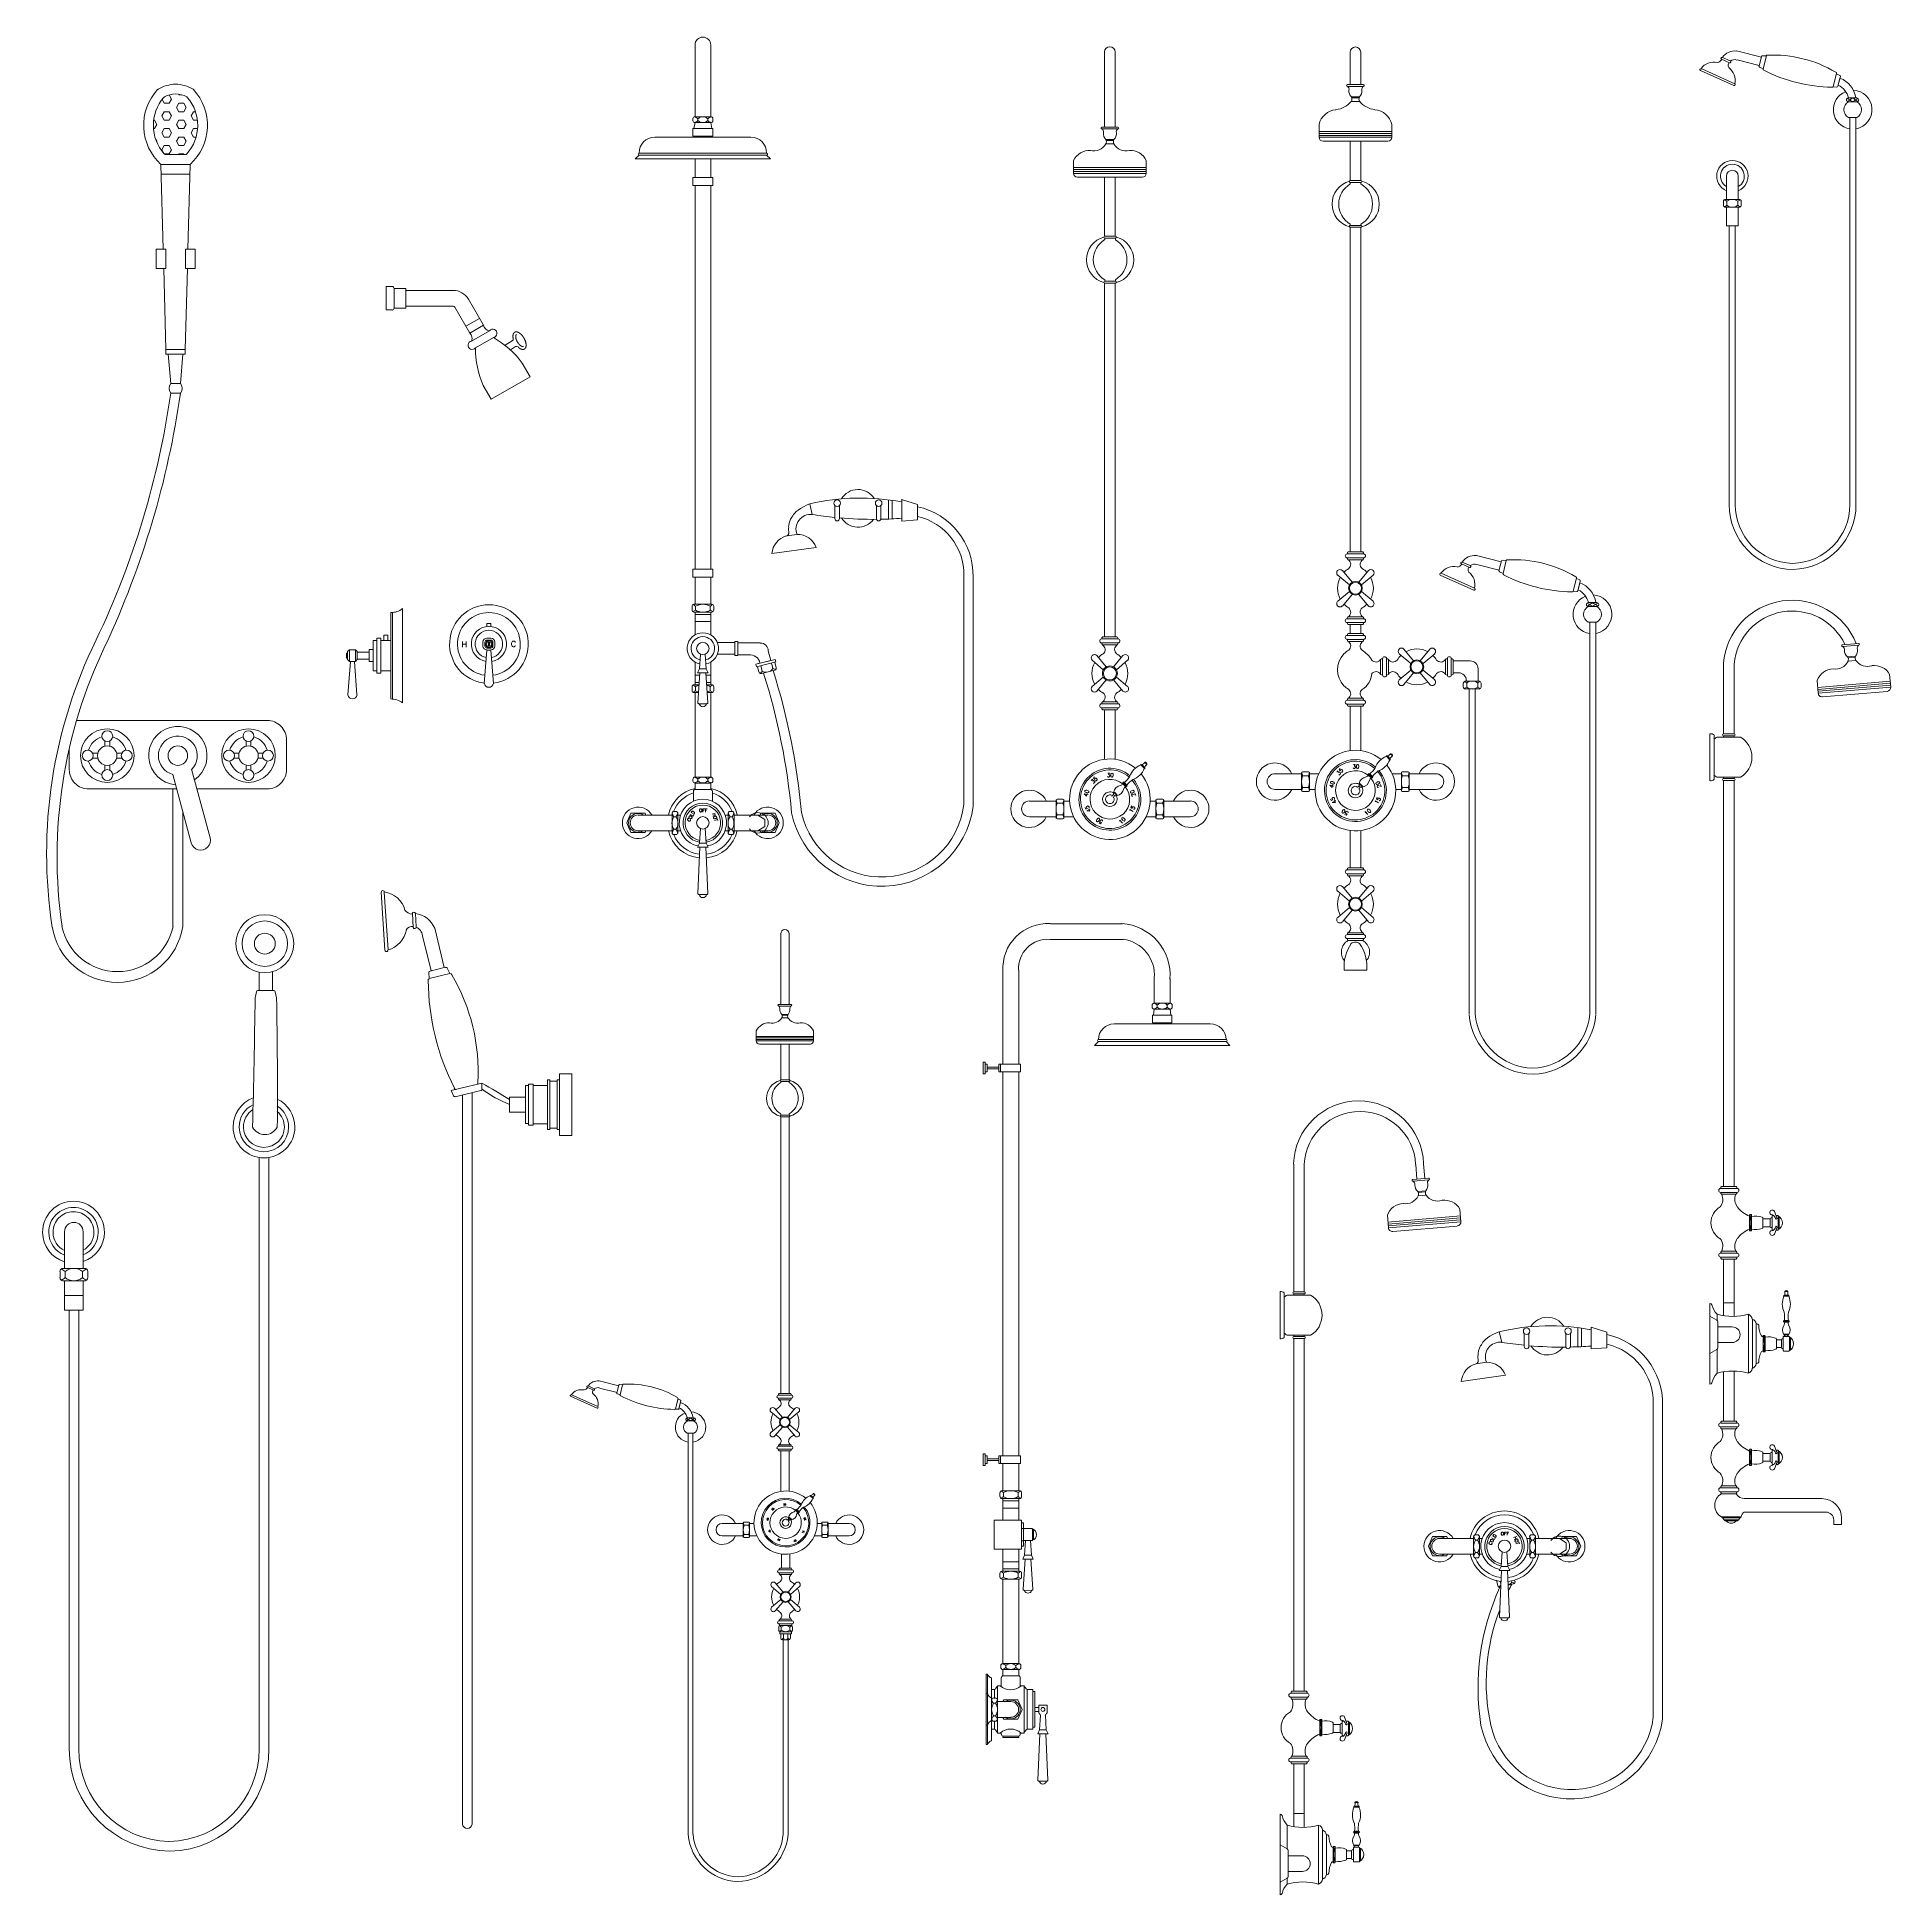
# Model space of a CAD drawing. Header units: centimetres. Extents: x 177 to 329, y -21 to 132.
import ezdxf

# ---------------------------------------------------------------- set-up
doc = ezdxf.new("R2010")
doc.units = ezdxf.units.CM
doc.header["$LTSCALE"] = 2.54
doc.layers.get('0').update_dxf_attribs({"lineweight": 18})
doc.styles.add('Txt', font='txt_____.ttf')

# ---------------------------------------------------------------- blocks, each defined once
blk = doc.blocks.new('Group')
at = {"color": 7, "lineweight": 18}
for p, q in [((44.01, 114.51), (43.83, 114.82)), ((44.01, 114.51), (44.41, 114.51)), ((44.61, 114.85), (44.41, 115.2)), ((44.41, 114.51), (44.61, 114.85)), ((45.01, 114.16), (45.21, 114.51)), ((45.21, 115.2), (45.18, 115.26)), ((45.21, 115.2), (45.46, 115.2)), ((45.21, 114.51), (45.61, 114.51)), ((45.81, 114.16), (45.61, 114.51)), ((43.15, 113.12), (43.21, 113.12)), ((43.41, 112.77), (43.21, 113.12)), ((43.81, 113.47), (44.01, 113.81)), ((44.01, 113.12), (43.81, 113.47)), ((44.01, 113.81), (44.41, 113.81)), ((44.01, 113.12), (44.41, 113.12)), ((44.61, 113.47), (44.41, 113.81)), ((44.41, 113.12), (44.61, 113.47)), ((45.21, 113.81), (45.01, 114.16)), ((45.01, 112.77), (45.21, 113.12)), ((45.21, 113.81), (45.61, 113.81)), ((45.21, 113.12), (45.61, 113.12)), ((45.61, 113.81), (45.81, 114.16)), ((45.81, 112.77), (45.61, 113.12)), ((46.21, 113.47), (46.41, 113.81)), ((46.41, 113.12), (46.21, 113.47)), ((46.41, 113.81), (46.58, 113.81)), ((46.41, 113.12), (46.74, 113.12)), ((43.13, 112.43), (43.21, 112.43)), ((43.21, 112.43), (43.41, 112.77)), ((43.41, 111.39), (43.32, 111.55)), ((43.39, 111.35), (43.41, 111.39)), ((43.81, 112.08), (44.01, 112.43)), ((44.01, 111.73), (43.81, 112.08)), ((44.01, 112.43), (44.41, 112.43)), ((44.01, 111.73), (44.41, 111.73)), ((44.61, 112.08), (44.41, 112.43)), ((44.41, 111.73), (44.61, 112.08)), ((45.21, 112.43), (45.01, 112.77)), ((45.01, 111.39), (45.21, 111.73)), ((45.21, 111.04), (45.01, 111.39)), ((45.21, 112.43), (45.61, 112.43)), ((45.21, 111.73), (45.61, 111.73)), ((45.61, 112.43), (45.81, 112.77)), ((45.81, 111.39), (45.61, 111.73)), ((45.61, 111.04), (45.81, 111.39)), ((46.21, 112.08), (46.41, 112.43)), ((46.41, 111.73), (46.21, 112.08)), ((46.41, 112.43), (46.75, 112.43)), ((46.41, 111.73), (46.62, 111.73)), ((43.81, 110.69), (44.01, 111.04)), ((43.98, 110.4), (43.81, 110.69)), ((44.01, 111.04), (44.41, 111.04)), ((44.03, 110.35), (44.41, 110.35)), ((44.61, 110.69), (44.41, 111.04)), ((44.41, 110.35), (44.61, 110.69)), ((45.19, 110.3), (45.21, 110.35)), ((45.21, 111.04), (45.61, 111.04)), ((45.21, 110.35), (45.61, 110.35)), ((45.64, 110.3), (45.61, 110.35))]:
    blk.add_line(p, q, dxfattribs=at)
blk = doc.blocks.new('Group-1')
for p, q in [((45.74, 110.3), (44.14, 110.3)), ((43.74, 109.5), (43.92, 102.54)), ((44.94, 109.5), (43.74, 109.5)), ((46.12, 108.7), (43.76, 108.7)), ((44.94, 109.5), (46.14, 109.5)), ((46.14, 109.5), (45.96, 102.54)), ((46.14, 109.5), (46.14, 109.5)), ((43.35, 100.94), (43.35, 102.54)), ((43.35, 102.54), (44.15, 102.54)), ((44.15, 100.94), (44.15, 102.54)), ((45.75, 102.54), (45.75, 100.94)), ((45.75, 102.54), (46.55, 102.54)), ((46.55, 102.54), (46.55, 100.94)), ((44.15, 100.94), (43.35, 100.94)), ((43.97, 100.94), (44.14, 94.3)), ((45.92, 100.94), (45.74, 94.3)), ((46.55, 100.94), (45.75, 100.94)), ((44.14, 94.3), (44.14, 93.9)), ((44.14, 94.3), (45.74, 94.3)), ((44.14, 93.9), (45.74, 93.9)), ((44.54, 91.5), (44.34, 93.9)), ((45.54, 93.9), (45.34, 91.5)), ((45.74, 94.3), (45.74, 93.9)), ((44.54, 91.5), (45.34, 91.5)), ((44.54, 90.7), (45.34, 90.7)), ((36.81, 63.84), (45.13, 63.84)), ((36.21, 60.63), (36.21, 61.49)), ((38.56, 61.15), (38.13, 61.15)), ((39.13, 61.72), (39.13, 62.15)), ((39.53, 61.72), (39.53, 62.15)), ((40.1, 61.15), (40.53, 61.15)), ((50.16, 61.15), (49.73, 61.15)), ((50.73, 61.72), (50.73, 62.15)), ((51.13, 61.72), (51.13, 62.15)), ((51.7, 61.15), (52.13, 61.15)), ((38.57, 60.75), (38.13, 60.75)), ((39.13, 60.18), (39.13, 59.75)), ((39.53, 60.19), (39.53, 59.75)), ((40.1, 60.75), (40.53, 60.75)), ((47.77, 54.2), (46.26, 59.83)), ((50.17, 60.75), (49.73, 60.75)), ((50.73, 60.18), (50.73, 59.75)), ((51.13, 60.19), (51.13, 59.75)), ((51.7, 60.75), (52.13, 60.75)), ((44.72, 59.41), (46.22, 53.79)), ((44.73, 46.92), (44.73, 58.21)), ((45.53, 46.92), (45.53, 56.37))]:
    blk.add_line(p, q)
at = {"flags": 128}
for points in [[(54.06, 60.63), (54.06, 62.24, 0.414214), (52.46, 63.84), (45.13, 63.84)], [(36.21, 61.01), (36.21, 59.81, 0.414214), (37.81, 58.21), (45.04, 58.21)], [(54.06, 61.01), (54.06, 59.81, -0.414214), (52.46, 58.21), (46.7, 58.21)]]:
    blk.add_lwpolyline(points, format="xyb", dxfattribs=at)
for centre, radius in [((39.33, 60.95), 2.2), ((39.33, 62.55), 0.447), ((50.93, 60.95), 2.2), ((50.93, 62.55), 0.447), ((37.73, 60.95), 0.447), ((39.33, 60.95), 0.8), ((40.93, 60.95), 0.447), ((45.13, 60.95), 0.8), ((49.33, 60.95), 0.447), ((50.93, 60.95), 0.8), ((52.53, 60.95), 0.447), ((39.33, 59.35), 0.447), ((50.93, 59.35), 0.447)]:
    blk.add_circle(centre, radius)
for centre, radius, start, end in [((44.99, 113.21), 2.87, 90.97, 121.1936), ((44.89, 113.21), 2.87, 58.8064, 89.03), ((46.64, 112.7), 4.32, 137.2497, 227.8128), ((46.64, 112.7), 3.52, 139.2469, 221.8305), ((43.59, 115.53), 0.16, 121.1936, 137.2497), ((44.1, 114.9), 0.16, 117.9078, 139.2469), ((44.99, 113.21), 2.07, 91.3454, 117.9078), ((44.89, 113.21), 2.07, 62.0922, 88.6546), ((45.79, 114.9), 0.16, 40.7531, 62.0922), ((43.24, 112.7), 3.52, 318.1695, 40.7531), ((43.24, 112.7), 4.32, 312.1872, 42.7503), ((46.3, 115.53), 0.16, 42.7503, 58.8064), ((44.14, 110.46), 0.16, 221.8305, 270), ((45.74, 110.46), 0.16, 270, 318.1695), ((-24.62, 100.55), 69.86, 334.4798, 351.9), ((-28.12, 101.32), 74.23, 335.0243, 351.7777), ((45.09, 91.1), 0.676, 143.7059, 216.2941), ((44.8, 91.1), 0.676, 323.7059, 36.2941), ((74.04, 52.93), 39.69, 153.8137, 188.8247), ((75.36, 52.61), 40.15, 154.3628, 188.1382), ((45.13, 60.95), 2.4, 304.4712, 265.5288), ((45.13, 60.95), 1.6, 315.3431, 254.7554), ((39.33, 60.95), 1.6, 105.2407, 164.2093), ((39.33, 60.95), 1.6, 16.4413, 74.0789), ((50.93, 60.95), 1.6, 106.12, 164.0884), ((50.93, 60.95), 1.6, 16.2342, 73.9047), ((39.33, 60.95), 1.6, 196.2342, 253.9047), ((39.33, 60.95), 1.6, 286.12, 344.0884), ((50.93, 60.95), 1.6, 196.4413, 254.0789), ((50.93, 60.95), 1.6, 285.2407, 344.2093), ((47, 54), 0.8, 195, 15), ((40.17, 47.76), 5.43, 188.9458, 351.0542), ((40.17, 47.87), 4.66, 191.7474, 348.2526)]:
    blk.add_arc(centre, radius, start, end)
blk.add_blockref('Group', (0, 0))
blk = doc.blocks.new('Group-2')
at = {"linetype": 'Continuous'}
for p, q in [((51.81, 43.18), (51.82, 41.66)), ((52.91, 43.22), (52.9, 41.66)), ((51.59, 41.56), (51.49, 41.07)), ((51.71, 41.67), (53.01, 41.66)), ((53.13, 41.56), (53.23, 41.07)), ((51.81, -10.38), (51.81, 27.95)), ((52.61, -10.38), (52.61, 27.96)), ((35.83, 21.86), (35.83, 18.85)), ((37.36, 21.86), (37.36, 18.85)), ((35.45, 18.59), (35.45, 18.09)), ((37.56, 18.85), (35.63, 18.85)), ((37.36, 18.85), (35.83, 18.85)), ((35.88, 18.59), (35.88, 18.09)), ((37.31, 18.59), (37.31, 18.09)), ((37.74, 18.59), (37.74, 18.09)), ((35.65, 17.83), (37.54, 17.83)), ((37.48, 17.83), (35.7, 17.83)), ((37.48, 17.83), (35.7, 17.83)), ((35.83, 17.83), (35.83, 15.41)), ((35.99, 17.83), (37.2, 17.83)), ((37.36, 17.83), (37.36, 15.41)), ((37.36, 16.63), (35.83, 16.63)), ((35.83, 15.41), (37.36, 15.41)), ((36.2, -10.38), (36.2, 15.41)), ((37, -10.38), (37, 15.41)), ((36.2, -20.6), (36.2, -10.38)), ((37, -20.6), (37, -10.38)), ((51.81, -20.6), (51.81, -10.38)), ((52.61, -20.6), (52.61, -10.38))]:
    blk.add_line(p, q, dxfattribs=at)
for radius in [2.38, 1.87, 0.858]:
    blk.add_circle((52.27, 45.51), radius, dxfattribs=at)
for centre, radius, start, end in [((51.71, 41.53), 0.127, 90.3401, 169.1699), ((53.01, 41.53), 0.127, 10.8301, 89.6599), ((-8600.8, 213.52), 8654.01, 358.787849, 358.858182), ((-314.17, 33.58), 367.48, 359.5117, 1.1678), ((52.2, 30.46), 2.54, 110.2685, 180.3294), ((52.2, 30.46), 2.03, 116.0244, 180.4118), ((52.2, 30.46), 2.54, 359.6706, 64.3924), ((52.2, 30.46), 2.03, 359.5882, 57.3579), ((52.2, 30.46), 1.68, 122.3635, 180.4977), ((52.2, 30.46), 1.68, 359.5023, 49.4053), ((52.2, 30.46), 2.54, 180.3294, 270), ((52.2, 30.46), 2.03, 180.4118, 270), ((52.2, 30.46), 1.68, 180.4977, 270), ((52.28, 30.96), 1.13, 207.0789, 332.9211), ((52.2, 30.46), 1.68, 270, 359.5023), ((52.2, 30.46), 2.03, 270, 359.5882), ((52.2, 30.46), 2.54, 270, 359.6706), ((36.56, 21.82), 2.54, 90, 180.3294), ((36.56, 21.82), 2.03, 90, 180.4118), ((36.56, 21.82), 1.68, 90, 180.4977), ((36.56, 21.82), 2.54, 359.6706, 90), ((36.56, 21.82), 2.03, 359.5882, 90), ((36.56, 21.82), 1.68, 359.5023, 90), ((36.56, 21.82), 2.54, 180.3294, 253.331), ((36.56, 21.82), 2.03, 180.4118, 248.9887), ((36.56, 21.82), 1.68, 180.4977, 244.3224), ((36.59, 21.86), 0.762, 0, 180), ((36.56, 21.82), 1.68, 298.233, 359.5023), ((36.56, 21.82), 2.03, 293.0446, 359.5882), ((36.56, 21.82), 2.54, 288.2496, 359.6706), ((35.7, 18.59), 0.254, 90, 180), ((35.17, 17.72), 1.13, 50.7418, 70.899), ((36.59, 17.72), 1.13, 50.7418, 129.2582), ((38.02, 17.72), 1.13, 109.101, 129.2582), ((37.48, 18.59), 0.254, 0, 90), ((35.7, 18.09), 0.254, 180, 270), ((35.17, 18.96), 1.13, 289.101, 309.2582), ((36.59, 18.96), 1.13, 230.7418, 309.2582), ((38.02, 18.96), 1.13, 230.7418, 250.899), ((37.48, 18.09), 0.254, 270, 0), ((44.57, -20.65), 8.36, 179.6412, 269.3517), ((44.57, -20.65), 7.57, 179.5999, 268.7306), ((44.24, -20.65), 7.57, 271.2694, 0.4001), ((44.24, -20.66), 8.36, 271.6032, 0.4018)]:
    blk.add_arc(centre, radius, start, end, dxfattribs=at)
blk = doc.blocks.new('Group-3')
at = {"linetype": 'Continuous'}
for p, q in [((61.83, 49.73), (62.14, 44.98)), ((62.08, 49.75), (62.39, 44.99)), ((64.39, 47.99), (64.46, 46.85)), ((64.64, 47.99), (64.71, 46.88)), ((65.23, 46.16), (65.93, 43.28)), ((66.23, 46.77), (67.01, 43.54)), ((65.78, 42.64), (65.75, 43.13)), ((65.78, 42.64), (67.47, 43.05)), ((65.85, 43.26), (67.12, 43.57)), ((67.26, 43.5), (67.47, 43.05)), ((67.59, 33.44), (70.1, 34.05)), ((70.11, 33.57), (70.1, 34.06)), ((73.68, 33.85), (73.94, 33.85)), ((73.68, 33.85), (73.68, 32.29)), ((73.94, 33.97), (73.94, 32.29)), ((73.94, 33.97), (74.3, 33.97)), ((74.3, 33.97), (74.3, 32.29)), ((74.3, 33.86), (75.48, 33.86)), ((75.48, 34.32), (75.48, 30.26)), ((75.48, 34.32), (75.68, 34.32)), ((75.68, 34.32), (75.68, 30.26)), ((75.68, 34.21), (76.28, 34.21)), ((76.28, 34.32), (76.28, 30.26)), ((76.48, 34.32), (76.28, 34.32)), ((76.48, 34.83), (77.5, 34.83)), ((76.48, 34.83), (76.48, 32.29)), ((77.5, 29.75), (77.5, 34.83)), ((67.58, 33.45), (67.78, 33.01)), ((70.02, 33.44), (67.92, 32.94)), ((68.5, -8.54), (68.5, 33.08)), ((69.3, -8.54), (69.3, 33.27)), ((72.37, 31.68), (72.37, 32.9)), ((72.37, 32.9), (73.68, 32.9)), ((73.68, 30.73), (73.68, 32.29)), ((73.94, 30.61), (73.94, 32.29)), ((74.3, 30.61), (74.3, 32.29)), ((76.48, 29.75), (76.48, 32.29)), ((72.37, 31.68), (73.68, 31.68)), ((73.68, 30.73), (73.94, 30.73)), ((73.94, 30.61), (74.3, 30.61)), ((74.3, 30.72), (75.48, 30.72)), ((75.48, 30.26), (75.68, 30.26)), ((75.68, 30.37), (76.28, 30.37)), ((76.48, 30.26), (76.28, 30.26)), ((76.48, 29.75), (77.5, 29.75)), ((68.5, -26.79), (68.5, -8.54)), ((69.3, -26.79), (69.3, -8.54))]:
    blk.add_line(p, q, dxfattribs=at)
for centre, radius, start, end in [((61.96, 49.74), 0.127, 2.2674, 187.2099), ((61.82, 47.74), 2.03, 14.9747, 82.4186), ((64.41, 48.71), 0.773, 215.3144, 268.7488), ((64.51, 47.98), 0.127, 2.9997, 176.2021), ((64.39, 46.02), 1.98, 22.2066, 82.8088), ((61.83, 47.02), 2.1, 285.555, 349.841), ((64.35, 46.42), 0.507, 78.095, 153.8799), ((64.58, 46.87), 0.127, 190.5904, 3.7928), ((64.32, 46.05), 0.913, 7.0539, 64.7448), ((62.26, 44.98), 0.127, 183.6861, 3.6861), ((65.88, 43.14), 0.127, 103.6861, 182.5159), ((67.15, 43.44), 0.127, 24.8563, 103.6861), ((67.5, 42.93), 0.127, 13.6861, 103.6861), ((54.16, 34.99), 15.64, 356.7549, 30.6172), ((65.81, 42.51), 0.127, 103.6861, 193.6861), ((85.71, 42.67), 20.02, 180.5373, 206.8348), ((67.96, 33.66), 0.127, 193.6861, 283.6861), ((69.65, 34.07), 0.127, 283.6861, 13.6861), ((69.99, 33.56), 0.127, 282.8408, 1.6706), ((28.56, -38.43), 83.55, 58.3684, 60.1818), ((75.75, 41.02), 9.34, 232.8878, 248.8014), ((67.89, 33.07), 0.127, 204.0111, 282.8408), ((68.9, -26.74), 0.4, 186.7011, 353.2989)]:
    blk.add_arc(centre, radius, start, end, dxfattribs=at)
blk = doc.blocks.new('Group-4')
at = {"linetype": 'Continuous'}
for p, q in [((62.25, 97.54), (62.25, 99.48)), ((62.25, 99.48), (62.73, 99.48)), ((62.89, 97.7), (62.89, 99.31)), ((62.89, 99.31), (63.86, 99.31)), ((63.86, 97.7), (63.86, 99.31)), ((63.86, 99.15), (67.74, 99.15)), ((62.89, 97.7), (63.86, 97.7)), ((63.86, 97.86), (67.74, 97.86)), ((69.11, 95.65), (67.88, 97.78)), ((70.23, 96.29), (69, 98.43)), ((62.25, 97.54), (62.73, 97.54)), ((68.79, 96.21), (69.9, 96.85)), ((69.11, 95.65), (70.23, 96.29)), ((69.26, 94.99), (70.72, 95.84)), ((69.58, 94.43), (71.05, 95.28)), ((72, 94.65), (72.6, 95)), ((72.44, 94.27), (72.87, 94.53)), ((73.42, 93.18), (74.07, 92.06)), ((70.85, 90.21), (74.07, 92.06)), ((70.21, 91.33), (70.85, 90.21))]:
    blk.add_line(p, q, dxfattribs=at)
for centre, radius, start, end in [((62.73, 99.31), 0.161, 0, 90), ((67.74, 97.7), 1.45, 30, 90), ((62.73, 97.7), 0.161, 270, 0), ((67.74, 97.7), 0.161, 30, 90), ((70.8, 96.42), 0.592, 192.5929, 262.2036), ((69.31, 94.65), 0.346, 99.0032, 320.9968), ((68.71, 95.21), 0.592, 337.7964, 47.4071), ((70.99, 95.62), 0.346, 279.0032, 140.9968), ((67.38, 88.73), 7.5, 36.3486, 60.7283), ((72.52, 95.14), 0.161, 300, 13.7875), ((77.08, 94.34), 7.5, 179.2717, 203.6514), ((72.96, 94.39), 0.161, 46.2125, 120)]:
    blk.add_arc(centre, radius, start, end, dxfattribs=at)
for points, knots in [([(73.07, 94.5), (73.12, 94.45), (73.25, 94.35), (73.38, 94.31), (73.45, 94.3), (73.55, 94.3), (73.64, 94.36), (73.67, 94.4), (73.7, 94.45), (73.73, 94.56), (73.74, 94.71), (73.69, 94.95), (73.6, 95.15), (73.56, 95.23), (73.51, 95.31), (73.38, 95.49), (73.24, 95.61), (73.11, 95.7), (72.96, 95.75), (72.9, 95.75), (72.85, 95.74), (72.78, 95.71), (72.73, 95.67), (72.67, 95.57), (72.65, 95.41), (72.66, 95.24), (72.68, 95.17)], [0, 0, 0, 1, 2, 3, 4, 5, 6, 6, 7, 8, 9, 10, 11, 11, 12, 13, 14, 15, 16, 16, 17, 18, 19, 20, 21, 22, 22, 22]), ([(72.93, 95.55), (72.91, 95.51), (72.89, 95.44), (72.88, 95.32), (72.91, 95.14), (72.98, 94.98), (73.02, 94.92), (73.05, 94.86), (73.15, 94.72), (73.26, 94.63), (73.33, 94.58), (73.4, 94.55), (73.47, 94.53), (73.52, 94.54)], [0, 0, 0, 1, 2, 3, 4, 5, 5, 6, 7, 8, 9, 10, 11, 11, 11])]:
    blk.add_open_spline(points, degree=2, knots=knots, dxfattribs=at)
blk = doc.blocks.new('Group-5')
at = {"linetype": 'Continuous'}
for p, q in [((70.51, 71.55), (70.51, 71.79)), ((70.84, 71.55), (70.84, 71.79)), ((70.19, 69.95), (70.19, 70.27)), ((70.35, 69.95), (70.35, 70.27)), ((70.84, 70.59), (70.51, 70.59)), ((70.84, 70.43), (70.51, 70.43)), ((70.64, 69.95), (70.64, 70.27)), ((70.64, 70.27), (70.72, 70.27)), ((70.72, 69.95), (70.72, 70.27)), ((71, 69.95), (71, 70.27)), ((71.16, 69.95), (71.16, 70.27)), ((70.51, 69.62), (70.3, 66.88)), ((70.84, 69.78), (70.51, 69.78)), ((70.84, 69.62), (70.51, 69.62)), ((70.64, 69.95), (70.72, 69.95)), ((70.84, 69.62), (71.05, 66.88))]:
    blk.add_line(p, q, dxfattribs=at)
for radius in [0.282, 0.202]:
    blk.add_circle((70.68, 70.11), radius, dxfattribs=at)
for centre, radius, start, end in [((70.68, 70.11), 3.23, 276.694, 263.306), ((70.68, 70.11), 2.58, 277.2394, 262.7606), ((70.68, 70.03), 1.77, 84.7841, 95.2159), ((70.68, 70.11), 1.45, 279.3631, 260.6369), ((70.68, 70.11), 1.13, 280.7535, 259.2465), ((70.51, 70.27), 0.323, 90, 180), ((70.51, 70.27), 0.161, 90, 180), ((70.84, 70.27), 0.323, 0, 90), ((70.84, 70.27), 0.161, 0, 90), ((70.51, 69.95), 0.323, 180, 270), ((70.51, 69.95), 0.161, 180, 270), ((70.84, 69.95), 0.323, 270, 360), ((70.84, 69.95), 0.161, 270, 360), ((70.68, 66.94), 0.382, 189.0098, 350.9902)]:
    blk.add_arc(centre, radius, start, end, dxfattribs=at)
at = {"char_height": 0.484, "attachment_point": 2, "line_spacing_factor": 1.059182, "style": 'Txt'}
for s, insert in [('{\\C7;\\lH}', (68.66, 70.33)), ('{\\C7;\\lC}', (72.69, 70.36))]:
    blk.add_mtext(s, dxfattribs=dict(at, insert=insert))
blk = doc.blocks.new('Group-6')
at = {"linetype": 'Continuous'}
for p, q in [((62.61, 72.7), (62.61, 65.6)), ((62.77, 72.7), (62.77, 65.6)), ((63.58, 73.02), (63.58, 65.28)), ((61.16, 70.4), (61.16, 67.92)), ((61.16, 70.4), (61.48, 70.4)), ((61.48, 70.6), (61.48, 67.72)), ((61.48, 70.6), (61.8, 70.6)), ((61.8, 70.6), (61.8, 67.72)), ((61.8, 70.4), (62.61, 70.4)), ((62.05, 70.4), (62.05, 70.85)), ((62.37, 70.4), (62.37, 70.85)), ((58.98, 69.35), (59.06, 69.35)), ((58.98, 68.95), (58.98, 69.35)), ((58.98, 68.95), (59.06, 68.95)), ((59.22, 69.64), (59.06, 69.5)), ((59.06, 68.83), (59.06, 69.5)), ((59.22, 68.67), (59.06, 68.83)), ((59.3, 68.67), (59.09, 65.93)), ((59.22, 68.67), (59.22, 69.64)), ((59.22, 69.64), (59.71, 69.64)), ((59.22, 68.67), (59.71, 68.67)), ((59.63, 68.67), (59.84, 65.93)), ((59.71, 68.67), (59.71, 69.64)), ((59.71, 69.64), (59.87, 69.5)), ((59.71, 68.67), (59.87, 68.83)), ((59.87, 68.83), (59.87, 69.5)), ((59.87, 69.44), (60.84, 69.44)), ((59.87, 68.87), (60.84, 68.87)), ((60.84, 69.65), (60.84, 68.68)), ((61.16, 69.65), (60.84, 69.65)), ((61.16, 68.68), (60.84, 68.68)), ((61.16, 67.92), (61.48, 67.92)), ((61.48, 67.72), (61.8, 67.72)), ((61.8, 67.92), (62.61, 67.92))]:
    blk.add_line(p, q, dxfattribs=at)
for centre, radius, start, end in [((62.65, 74.19), 1.49, 268.469, 308.4009), ((62.21, 69.08), 1.77, 84.7841, 95.2159), ((59.47, 65.99), 0.382, 189.0098, 350.9902), ((62.65, 64.11), 1.49, 51.5991, 91.531)]:
    blk.add_arc(centre, radius, start, end, dxfattribs=at)
blk = doc.blocks.new('Group-7')
at = {"linetype": 'Continuous'}
for p, q in [((87.61, 114.67), (87.61, 119.3)), ((88.9, 114.67), (88.9, 119.3)), ((87.61, 113.41), (87.61, 115.47)), ((88.9, 113.41), (88.9, 115.43)), ((87.43, 113.09), (87.43, 113.25)), ((87.52, 112.44), (87.61, 112.93)), ((88.91, 113.41), (87.59, 113.41)), ((88.91, 112.93), (87.59, 112.93)), ((87.85, 113.09), (87.85, 113.25)), ((88.65, 113.09), (88.65, 113.25)), ((88.98, 112.44), (88.9, 112.93)), ((89.08, 113.09), (89.08, 113.25)), ((92.2, 111.72), (84.3, 111.72)), ((87.44, 111.8), (87.44, 112.44)), ((89.06, 112.44), (87.44, 112.44)), ((89.06, 111.8), (87.44, 111.8)), ((87.61, 111.72), (87.61, 111.8)), ((88.9, 111.72), (88.9, 111.8)), ((89.06, 111.8), (89.06, 112.44)), ((82.69, 109.94), (83.01, 110.26)), ((93.81, 109.94), (82.69, 109.94)), ((93.49, 110.43), (83.01, 110.43)), ((93.49, 110.26), (83.01, 110.26)), ((87.61, 108.41), (87.61, 109.94)), ((88.9, 108.41), (88.9, 109.94)), ((93.81, 109.94), (93.49, 110.26)), ((87.42, 108.41), (87.42, 107.76)), ((89.06, 108.41), (87.42, 108.41)), ((89.06, 107.76), (89.06, 108.41)), ((89.06, 107.76), (87.42, 107.76)), ((87.61, 76.25), (87.61, 107.76)), ((87.61, 107.12), (87.61, 107.76)), ((88.9, 76.25), (88.9, 107.76)), ((88.9, 107.12), (88.9, 107.76)), ((95.8, 80.86), (95.7, 80.75)), ((95.92, 80.99), (95.8, 80.86)), ((96.07, 81.11), (95.92, 80.99)), ((96.27, 81.25), (96.07, 81.11)), ((96.52, 81.39), (96.27, 81.25)), ((96.81, 81.53), (96.52, 81.39)), ((97.04, 81.62), (96.81, 81.53)), ((97.24, 80.75), (97.04, 81.62)), ((99.09, 81.48), (99.09, 80.41)), ((99.47, 81.48), (99.47, 80.41)), ((102.5, 81.48), (102.5, 80.41)), ((102.88, 81.48), (102.88, 80.41)), ((103.49, 81.96), (103.49, 80.38)), ((103.81, 81.92), (103.81, 80.4)), ((104.57, 81.99), (105.87, 81.58)), ((104.58, 82), (104.59, 80.21)), ((105.87, 81.58), (105.88, 80.3)), ((95.31, 79.83), (95.29, 79.76)), ((95.29, 79.76), (95.3, 79.69)), ((95.3, 79.69), (95.29, 79.63)), ((95.29, 79.63), (95.29, 79.56)), ((95.29, 79.56), (95.29, 79.5)), ((95.29, 79.5), (95.29, 79.44)), ((95.29, 79.44), (95.3, 79.39)), ((95.3, 79.39), (95.3, 79.33)), ((95.3, 79.33), (95.31, 79.28)), ((95.33, 79.97), (95.31, 79.9)), ((95.31, 79.9), (95.31, 79.83)), ((95.35, 80.04), (95.33, 79.97)), ((95.37, 80.12), (95.35, 80.04)), ((95.39, 80.19), (95.37, 80.12)), ((95.43, 80.27), (95.39, 80.19)), ((95.46, 80.36), (95.43, 80.27)), ((95.51, 80.45), (95.46, 80.36)), ((95.57, 80.54), (95.51, 80.45)), ((95.63, 80.64), (95.57, 80.54)), ((95.7, 80.75), (95.63, 80.64)), ((104.59, 80.21), (105.88, 80.3)), ((97.56, 78.04), (93.92, 77.54)), ((95.99, 79.11), (95.13, 78.99)), ((95.18, 79.01), (95.13, 78.99)), ((95.23, 79.04), (95.18, 79.01)), ((95.26, 79.08), (95.23, 79.04)), ((95.28, 79.11), (95.26, 79.08)), ((95.29, 79.15), (95.28, 79.11)), ((95.3, 79.19), (95.29, 79.15)), ((95.31, 79.24), (95.3, 79.19)), ((95.31, 79.28), (95.31, 79.24)), ((87.42, 76.25), (87.42, 75.6)), ((89.06, 76.25), (87.42, 76.25)), ((89.06, 75.6), (87.42, 75.6)), ((87.61, 73.38), (87.61, 75.6)), ((87.61, 74.96), (87.61, 75.6)), ((88.9, 73.38), (88.9, 75.6)), ((88.9, 74.96), (88.9, 75.6)), ((89.06, 75.6), (89.06, 76.25)), ((109.69, 56.93), (109.69, 75.74)), ((110.45, 56.79), (110.45, 75.6)), ((87.36, 72.9), (87.36, 73.22)), ((87.52, 73.38), (88.98, 73.38)), ((87.64, 72.9), (87.64, 73.22)), ((88.86, 72.9), (88.86, 73.22)), ((89.14, 72.9), (89.14, 73.22)), ((87.52, 72.74), (88.98, 72.74)), ((87.61, 72.74), (87.61, 70.87)), ((87.61, 72.55), (88.9, 72.55)), ((87.61, 71.96), (87.61, 70.95)), ((87.61, 71.96), (88.9, 71.96)), ((88.9, 72.74), (88.9, 70.95)), ((88.9, 71.96), (88.9, 70.87)), ((90.88, 70.24), (89.45, 70.24)), ((90.88, 70.32), (91.11, 70.32)), ((91.11, 70.32), (90.88, 70.32)), ((90.88, 70.32), (90.88, 69.18)), ((91.11, 70.32), (91.11, 69.18)), ((91.11, 70.32), (91.11, 69.18)), ((91.11, 70.2), (92.97, 70.2)), ((87.61, 66.77), (87.61, 68.66)), ((87.98, 68.08), (88.06, 69.28)), ((88.52, 68.08), (88.45, 69.28)), ((88.9, 66.77), (88.9, 68.66)), ((90.88, 69.27), (89.45, 69.27)), ((90.88, 69.18), (91.11, 69.18)), ((91.11, 69.23), (92, 69.23)), ((94.2, 68.85), (92.6, 68.45)), ((94.25, 68.65), (92.65, 68.25)), ((93.96, 68.79), (92.85, 68.51)), ((93.84, 68.76), (93.62, 69.55)), ((94.2, 68.85), (94.25, 68.65)), ((87.61, 66.77), (87.61, 68.64)), ((87.61, 67.55), (87.61, 68.56)), ((87.61, 66.77), (87.61, 68.56)), ((87.61, 68.56), (87.61, 66.77)), ((87.61, 68.56), (87.61, 67.55)), ((87.61, 67.55), (87.98, 67.55)), ((87.98, 68.08), (87.82, 67.76)), ((87.82, 67.76), (88.68, 67.76)), ((88, 67.76), (87.84, 65.29)), ((87.98, 68.08), (88.52, 68.08)), ((88.5, 67.76), (88.66, 65.29)), ((88.52, 68.08), (88.68, 67.76)), ((88.52, 67.55), (88.9, 67.55)), ((88.9, 66.77), (88.9, 68.64)), ((88.9, 66.77), (88.9, 68.56)), ((88.9, 67.55), (88.9, 68.56)), ((92.6, 68.45), (92.65, 68.25)), ((92.86, 67.8), (92.75, 68.27)), ((93.13, 67.87), (93.01, 68.34)), ((93.06, 67.69), (94.15, 67.96)), ((94.01, 68.09), (93.89, 68.56)), ((94.27, 68.16), (94.15, 68.63)), ((87.36, 66.61), (87.36, 66.28)), ((87.52, 66.77), (87.94, 66.77)), ((87.52, 66.12), (87.9, 66.12)), ((87.61, 66.95), (87.95, 66.95)), ((87.61, 59.18), (87.61, 66.12)), ((87.64, 66.61), (87.64, 66.28)), ((88.55, 66.95), (88.9, 66.95)), ((88.56, 66.77), (88.98, 66.77)), ((88.6, 66.12), (88.98, 66.12)), ((88.86, 66.61), (88.86, 66.28)), ((88.9, 59.18), (88.9, 66.12)), ((89.14, 66.61), (89.14, 66.28)), ((87.92, 65.21), (88.58, 65.21)), ((87.43, 58.86), (87.43, 59.02)), ((87.47, 58.01), (87.47, 57.21)), ((87.59, 59.18), (88.91, 59.18)), ((87.59, 58.7), (88.91, 58.7)), ((87.61, 59.18), (88.9, 59.18)), ((87.61, 58.7), (87.61, 58.18)), ((87.63, 58.18), (88.87, 58.18)), ((87.85, 58.86), (87.85, 59.02)), ((88.65, 58.86), (88.65, 59.02)), ((88.9, 58.7), (88.9, 58.18)), ((89.03, 58.01), (89.03, 57.21)), ((89.08, 58.86), (89.08, 59.02)), ((82.34, 56.22), (82, 55.43)), ((82.34, 54.63), (82, 55.43)), ((83.51, 56.22), (82.34, 56.22)), ((82.93, 56.07), (85.72, 56.07)), ((83.51, 56.22), (83.57, 56.07)), ((85.72, 54.63), (85.72, 56.2)), ((86.04, 56.37), (85.88, 56.37)), ((86.04, 55.93), (85.88, 55.93)), ((86.2, 54.63), (86.2, 56.2)), ((86.2, 56.07), (86.42, 56.07)), ((90.32, 56.07), (90.11, 56.07)), ((90.32, 54.63), (90.32, 56.2)), ((90.48, 56.37), (90.65, 56.37)), ((90.48, 55.93), (90.65, 55.93)), ((90.81, 54.63), (90.81, 56.2)), ((93.59, 56.07), (90.81, 56.07)), ((92.77, 56.07), (93.33, 55.71)), ((92.77, 54.78), (93.33, 55.14)), ((93.01, 56.22), (92.95, 56.07)), ((93.01, 56.22), (94.18, 56.22)), ((93.33, 55.71), (93.33, 55.14)), ((94.18, 56.22), (94.52, 55.43)), ((94.18, 54.63), (94.52, 55.43)), ((83.51, 54.63), (82.34, 54.63)), ((82.93, 54.78), (85.72, 54.78)), ((83.51, 54.63), (83.57, 54.78)), ((86.04, 54.9), (85.88, 54.9)), ((86.04, 54.47), (85.88, 54.47)), ((86.2, 54.78), (86.42, 54.78)), ((87.98, 53.75), (87.82, 53.43)), ((87.82, 53.43), (88.68, 53.43)), ((87.98, 53.75), (88.52, 53.75)), ((88.52, 53.75), (88.68, 53.43)), ((90.32, 54.78), (90.11, 54.78)), ((90.48, 54.9), (90.65, 54.9)), ((90.48, 54.47), (90.65, 54.47)), ((93.59, 54.78), (90.81, 54.78)), ((93.01, 54.63), (92.95, 54.78)), ((93.01, 54.63), (94.18, 54.63)), ((87.92, 49.54), (88.58, 49.54))]:
    blk.add_line(p, q, dxfattribs=at)
for p, q in [((87.98, 53.75), (88.06, 54.96)), ((88.52, 53.75), (88.45, 54.96)), ((88, 53.43), (87.84, 49.63)), ((88.5, 53.43), (88.66, 49.63))]:
    blk.add_line(p, q)
for centre, radius in [((99.28, 81.67), 0.269), ((102.69, 81.67), 0.269), ((88.25, 69.75), 0.509), ((88.25, 55.43), 0.509)]:
    blk.add_circle(centre, radius, dxfattribs=at)
for centre, radius, start, end in [((88.25, 119.3), 0.645, 0, 180), ((87.59, 113.25), 0.161, 90, 180), ((87.59, 113.09), 0.161, 180, 270), ((87.44, 112.82), 0.585, 46.3972, 80.7549), ((87.44, 113.51), 0.585, 279.2451, 313.6028), ((88.25, 112.82), 0.585, 46.3972, 133.6028), ((88.25, 113.51), 0.585, 226.3972, 313.6028), ((89.06, 112.82), 0.585, 99.2451, 133.6028), ((89.06, 113.51), 0.585, 226.3972, 260.7549), ((88.91, 113.25), 0.161, 0, 90), ((88.91, 113.09), 0.161, 270, 0), ((84.3, 110.43), 1.29, 90, 180), ((92.2, 110.43), 1.29, 0, 90), ((83.01, 110.34), 0.0806, 90, 270), ((93.49, 110.34), 0.0806, 270, 90), ((100.99, 81.21), 1.59, 32.4555, 148.9159), ((100.99, 81.21), 1.59, 32.4555, 148.9159), ((101.2, 63.89), 18.21, 79.3032, 103.2149), ((104.66, 75.73), 5.79, 358.6965, 77.8815), ((97.11, 79.55), 1.21, 83.9328, 201.4356), ((102.19, 111.66), 31.31, 260.9044, 264.3262), ((99.28, 80.41), 0.19, 180, 0), ((102.19, 111.66), 31.31, 265.0243, 270.5846), ((100.99, 81.3), 1.59, 211.6842, 323.8057), ((102.69, 80.41), 0.19, 180, 0), ((102.19, 111.66), 31.31, 271.2568, 274.3904), ((104.79, 75.81), 4.9, 359.1738, 77.1654), ((95.56, 77.4), 1.65, 104.9691, 175.1271), ((96.01, 77.46), 1.65, 20.5358, 90.6938), ((87.52, 73.22), 0.161, 90, 180), ((87.18, 72.67), 0.715, 50.7418, 70.899), ((88.25, 72.13), 1.25, 60.5412, 119.4588), ((89.32, 72.67), 0.715, 109.101, 129.2582), ((88.98, 73.22), 0.161, 0, 90), ((87.52, 72.9), 0.161, 180, 270), ((87.18, 73.45), 0.715, 289.101, 309.2582), ((88.25, 73.98), 1.25, 240.5412, 299.4588), ((89.32, 73.45), 0.715, 230.7418, 250.899), ((88.98, 72.9), 0.161, 270, 0), ((88.25, 69.75), 1.29, 281.0013, 258.9987), ((88.25, 69.75), 0.968, 283.464, 256.536), ((92.97, 69.55), 0.645, 0, 90), ((92.11, 68.4), 0.838, 9.1912, 97.616), ((93.02, 67.84), 0.161, 194.0442, 284.0442), ((92.56, 68.3), 0.715, 303.1452, 323.3024), ((93.43, 68.52), 0.715, 244.786, 323.3024), ((94.31, 68.74), 0.715, 244.786, 264.9432), ((94.12, 68.12), 0.161, 284.0442, 14.0442), ((87.52, 66.61), 0.161, 90, 180), ((87.52, 66.28), 0.161, 180, 270), ((87.18, 66.05), 0.715, 50.7418, 70.899), ((87.18, 66.84), 0.715, 289.101, 309.2582), ((88.25, 65.52), 1.25, 104.5741, 119.4588), ((88.25, 67.37), 1.25, 240.5412, 253.6868), ((88.25, 65.52), 1.25, 60.5412, 75.4259), ((88.25, 67.37), 1.25, 286.3132, 299.4588), ((89.32, 66.05), 0.715, 109.101, 129.2582), ((89.32, 66.84), 0.715, 230.7418, 250.899), ((88.98, 66.61), 0.161, 0, 90), ((88.98, 66.28), 0.161, 270, 0), ((87.92, 65.29), 0.0806, 173.5578, 270.2542), ((88.25, 65.27), 0.305, 192.1402, 348.3683), ((88.58, 65.29), 0.0806, 270.2542, 4.4217), ((87.59, 59.02), 0.161, 90, 180), ((87.59, 58.86), 0.161, 180, 270), ((87.63, 58.01), 0.161, 90, 180), ((87.44, 58.6), 0.585, 46.3972, 80.7549), ((87.44, 59.29), 0.585, 279.2451, 313.6028), ((88.25, 58.6), 0.585, 46.3972, 133.6028), ((88.25, 59.29), 0.585, 226.3972, 313.6028), ((89.06, 58.6), 0.585, 99.2451, 133.6028), ((89.06, 59.29), 0.585, 226.3972, 260.7549), ((88.87, 58.01), 0.161, 0, 90), ((88.91, 59.02), 0.161, 0, 90), ((88.91, 58.86), 0.161, 270, 0), ((82.93, 55.43), 1.29, 30, 330), ((93.57, 55.43), 1.29, 210, 150), ((102.95, 57.79), 7.57, 191.7309, 352.3962), ((102.96, 57.76), 6.78, 192.6065, 353.0109), ((82.93, 55.43), 0.776, 56.2793, 303.7207), ((82.93, 55.43), 0.645, 90, 270), ((85.88, 56.2), 0.161, 90, 180), ((86.34, 56.35), 0.626, 188.8554, 222.0572), ((86.62, 55.41), 0.907, 145.3074, 214.6926), ((86.04, 56.2), 0.161, 0, 90), ((85.57, 56.35), 0.626, 317.9428, 351.1446), ((85.29, 55.41), 0.907, 325.3074, 34.6926), ((90.48, 56.2), 0.161, 90, 180), ((91.23, 55.41), 0.907, 145.3074, 214.6926), ((90.95, 56.35), 0.626, 188.8554, 222.0572), ((90.65, 56.2), 0.161, 0, 90), ((90.18, 56.35), 0.626, 317.9428, 351.1446), ((89.9, 55.41), 0.907, 325.3074, 34.6926), ((92.77, 55.43), 0.842, 215.0937, 144.9063), ((93.59, 55.43), 0.776, 236.2793, 123.7207), ((93.59, 55.43), 0.645, 270, 90), ((86.33, 54.48), 0.612, 137.4465, 171.0203), ((85.88, 54.63), 0.161, 180, 270), ((85.59, 54.48), 0.612, 8.9797, 42.5535), ((86.04, 54.63), 0.161, 270, 0), ((90.48, 54.63), 0.161, 180, 270), ((90.94, 54.48), 0.612, 137.4465, 171.0203), ((90.19, 54.48), 0.612, 8.9797, 42.5535), ((90.65, 54.63), 0.161, 270, 0), ((87.92, 49.62), 0.0806, 173.5578, 270.2542), ((88.58, 49.62), 0.0806, 270.2542, 4.4217)]:
    blk.add_arc(centre, radius, start, end, dxfattribs=at)
for centre, radius, start, end in [((41.05, 51.26), 54.72, 5.2373, 17.5079), ((41.06, 51.3), 55.51, 5.1458, 17.4448), ((88.25, 55.43), 2.9, 102.8396, 167.1604), ((88.25, 55.43), 2.9, 12.8396, 77.1604), ((88.25, 55.43), 2.58, 107.5382, 158.6891), ((88.25, 55.43), 1.94, 281.4793, 258.5207), ((88.25, 55.43), 1.62, 279.5002, 260.4998), ((88.25, 55.43), 1.46, 280.1462, 259.8538), ((88.25, 55.43), 2.58, 21.3766, 72.4618), ((88.25, 55.43), 2.9, 192.8396, 264.38), ((88.25, 55.43), 2.58, 201.7494, 263.9818), ((88.25, 55.43), 2.58, 276.0182, 338.2098), ((88.25, 55.43), 2.9, 275.62, 347.1604), ((88.25, 49.6), 0.305, 192.1402, 348.3683)]:
    blk.add_arc(centre, radius, start, end)
at = {"insert": (87.95, 56.59), "char_height": 0.2722, "attachment_point": 1, "line_spacing_factor": 1.059182, "style": 'Txt'}
blk.add_mtext('{\\C7;\\lOFF}', dxfattribs=at)
at = {"char_height": 0.2722, "attachment_point": 1, "line_spacing_factor": 1.059182, "style": 'Txt'}
for s, insert, rotation in [('{\\C7;\\lCOLD}', (86.93, 55.63), 60.9071), ('{\\C7;\\lHOT}', (89.25, 56.28), 290.1515)]:
    blk.add_mtext(s, dxfattribs=dict(at, insert=insert, rotation=rotation))
blk = doc.blocks.new('Group-8')
at = {"linetype": 'Continuous'}
for p, q in [((160.12, 13.99), (160.12, 12.41)), ((160.43, 13.94), (160.43, 12.43)), ((161.2, 14.02), (162.49, 13.61)), ((161.2, 14.02), (161.21, 12.24)), ((152.02, 12.22), (151.99, 12.15)), ((152.05, 12.3), (152.02, 12.22)), ((152.08, 12.39), (152.05, 12.3)), ((152.13, 12.48), (152.08, 12.39)), ((152.19, 12.57), (152.13, 12.48)), ((152.25, 12.67), (152.19, 12.57)), ((152.32, 12.78), (152.25, 12.67)), ((152.42, 12.89), (152.32, 12.78)), ((152.54, 13.01), (152.42, 12.89)), ((152.69, 13.14), (152.54, 13.01)), ((152.89, 13.27), (152.69, 13.14)), ((153.14, 13.41), (152.89, 13.27)), ((153.44, 13.56), (153.14, 13.41)), ((153.66, 13.65), (153.44, 13.56)), ((153.86, 12.78), (153.66, 13.65)), ((155.72, 13.51), (155.72, 12.44)), ((156.1, 13.51), (156.1, 12.44)), ((159.12, 13.51), (159.12, 12.44)), ((159.5, 13.51), (159.5, 12.44)), ((161.21, 12.24), (162.5, 12.33)), ((162.49, 13.61), (162.5, 12.33)), ((152.61, 11.14), (151.76, 11.02)), ((151.81, 11.04), (151.76, 11.02)), ((151.85, 11.07), (151.81, 11.04)), ((151.88, 11.11), (151.85, 11.07)), ((151.9, 11.14), (151.88, 11.11)), ((151.92, 11.18), (151.9, 11.14)), ((151.92, 11.72), (151.91, 11.65)), ((151.91, 11.65), (151.91, 11.59)), ((151.91, 11.59), (151.91, 11.53)), ((151.91, 11.53), (151.91, 11.47)), ((151.91, 11.47), (151.92, 11.41)), ((151.93, 11.85), (151.92, 11.78)), ((151.92, 11.78), (151.92, 11.72)), ((151.92, 11.41), (151.92, 11.36)), ((151.92, 11.36), (151.93, 11.31)), ((151.93, 11.22), (151.92, 11.18)), ((151.95, 12), (151.93, 11.93)), ((151.93, 11.93), (151.93, 11.85)), ((151.93, 11.31), (151.93, 11.26)), ((151.93, 11.26), (151.93, 11.22)), ((151.97, 12.07), (151.95, 12)), ((151.99, 12.15), (151.97, 12.07)), ((154.18, 10.07), (150.54, 9.57)), ((166.31, -18), (166.31, 7.77)), ((167.07, -18.14), (167.07, 7.63)), ((151.87, -3.03), (151.71, -3.03)), ((156.32, -3.03), (156.48, -3.03)), ((148.18, -3.17), (147.84, -3.97)), ((148.18, -4.76), (147.84, -3.97)), ((149.35, -3.17), (148.18, -3.17)), ((148.76, -3.32), (151.55, -3.32)), ((149.35, -3.17), (149.41, -3.32)), ((151.55, -4.76), (151.55, -3.19)), ((151.87, -3.46), (151.71, -3.46)), ((151.87, -4.49), (151.71, -4.49)), ((152.03, -4.76), (152.03, -3.19)), ((152.03, -3.32), (152.25, -3.32)), ((156.16, -3.32), (155.94, -3.32)), ((156.16, -4.76), (156.16, -3.19)), ((156.32, -3.46), (156.48, -3.46)), ((156.32, -4.49), (156.48, -4.49)), ((156.64, -4.76), (156.64, -3.19)), ((159.43, -3.32), (156.64, -3.32)), ((158.6, -3.32), (159.16, -3.68)), ((158.6, -4.62), (159.16, -4.25)), ((158.85, -3.17), (158.78, -3.32)), ((158.85, -3.17), (160.01, -3.17)), ((159.16, -3.68), (159.16, -4.25)), ((160.01, -3.17), (160.35, -3.97)), ((160.01, -4.76), (160.35, -3.97)), ((149.35, -4.76), (148.18, -4.76)), ((148.76, -4.61), (151.55, -4.61)), ((149.35, -4.76), (149.41, -4.61)), ((151.87, -4.92), (151.71, -4.92)), ((152.03, -4.61), (152.25, -4.61)), ((153.81, -5.64), (153.65, -5.96)), ((153.65, -5.96), (154.52, -5.96)), ((153.81, -5.64), (154.36, -5.64)), ((154.36, -5.64), (154.52, -5.96)), ((156.16, -4.61), (155.94, -4.61)), ((156.32, -4.92), (156.48, -4.92)), ((159.43, -4.61), (156.64, -4.61)), ((158.85, -4.76), (158.78, -4.61)), ((158.85, -4.76), (160.01, -4.76)), ((153.55, -7.22), (153.43, -6.75)), ((153.79, -7.07), (153.74, -6.85)), ((153.74, -7.33), (153.78, -7.32)), ((154.38, -7.17), (154.84, -7.06)), ((154.69, -6.93), (154.66, -6.81)), ((154.95, -6.86), (154.92, -6.75)), ((153.76, -9.85), (154.41, -9.85))]:
    blk.add_line(p, q, dxfattribs=at)
for p, q in [((153.81, -5.64), (153.89, -4.44)), ((154.36, -5.64), (154.28, -4.44)), ((153.84, -5.96), (153.68, -9.76)), ((154.33, -5.96), (154.49, -9.76))]:
    blk.add_line(p, q)
for centre, radius in [((155.91, 13.7), 0.269), ((159.31, 13.7), 0.269), ((154.09, -3.97), 0.509)]:
    blk.add_circle(centre, radius, dxfattribs=at)
for centre, radius, start, end in [((157.82, -4.08), 18.21, 79.3032, 103.2149), ((157.62, 13.24), 1.59, 32.4555, 148.9159), ((157.62, 13.24), 1.59, 32.4555, 148.9159), ((153.73, 11.58), 1.21, 83.9328, 201.4356), ((158.81, 43.69), 31.31, 260.9044, 264.3262), ((155.91, 12.44), 0.19, 180, 0), ((158.81, 43.69), 31.31, 265.0243, 270.5846), ((157.62, 13.33), 1.59, 211.6842, 323.8057), ((159.31, 12.44), 0.19, 180, 0), ((158.81, 43.69), 31.31, 271.2568, 274.3904), ((161.28, 7.76), 5.79, 358.6965, 77.8815), ((161.41, 7.84), 4.9, 359.1738, 77.1654), ((152.18, 9.42), 1.65, 104.9691, 175.1271), ((152.63, 9.49), 1.65, 20.5358, 90.6938), ((148.76, -3.97), 1.29, 30, 330), ((151.71, -3.19), 0.161, 90, 180), ((151.87, -3.19), 0.161, 0, 90), ((156.32, -3.19), 0.161, 90, 180), ((156.48, -3.19), 0.161, 0, 90), ((159.41, -3.97), 1.29, 210, 150), ((148.76, -3.97), 0.776, 56.2793, 303.7207), ((148.76, -3.97), 0.645, 90, 270), ((152.46, -3.98), 0.907, 145.3074, 214.6926), ((152.18, -3.04), 0.626, 188.8554, 222.0572), ((152.16, -4.91), 0.612, 137.4465, 171.0203), ((151.41, -3.04), 0.626, 317.9428, 351.1446), ((151.13, -3.98), 0.907, 325.3074, 34.6926), ((151.42, -4.91), 0.612, 8.9797, 42.5535), ((157.07, -3.98), 0.907, 145.3074, 214.6926), ((156.78, -3.04), 0.626, 188.8554, 222.0572), ((156.77, -4.91), 0.612, 137.4465, 171.0203), ((156.02, -3.04), 0.626, 317.9428, 351.1446), ((155.73, -3.98), 0.907, 325.3074, 34.6926), ((156.03, -4.91), 0.612, 8.9797, 42.5535), ((158.6, -3.97), 0.842, 215.0937, 144.9063), ((159.43, -3.97), 0.776, 236.2793, 123.7207), ((159.43, -3.97), 0.645, 270, 90), ((151.71, -4.76), 0.161, 180, 270), ((151.87, -4.76), 0.161, 270, 0), ((156.32, -4.76), 0.161, 180, 270), ((156.48, -4.76), 0.161, 270, 0), ((153.7, -7.18), 0.161, 194.0442, 284.0442), ((153.24, -6.72), 0.715, 303.1452, 320.1793), ((154.12, -6.5), 0.715, 291.961, 323.3024), ((154.99, -6.28), 0.715, 244.786, 264.9432), ((154.8, -6.9), 0.161, 284.0442, 14.0442), ((153.76, -9.77), 0.0806, 173.5578, 270.2542), ((154.41, -9.77), 0.0806, 270.2542, 4.4217), ((159.57, -17.14), 7.57, 191.7309, 352.3962), ((159.58, -17.17), 6.78, 192.6065, 353.0109)]:
    blk.add_arc(centre, radius, start, end, dxfattribs=at)
for centre, radius, start, end in [((154.09, -3.97), 2.9, 12.8396, 167.1604), ((154.09, -3.97), 2.58, 21.3809, 158.6891), ((154.09, -3.97), 1.94, 281.4793, 258.5207), ((154.09, -3.97), 1.62, 279.5002, 260.4998), ((154.09, -3.97), 1.46, 280.1462, 259.8538), ((154.09, -3.97), 2.9, 192.8396, 264.38), ((154.09, -3.97), 2.58, 201.7494, 263.9818), ((154.09, -3.97), 2.58, 276.0182, 338.2098), ((154.09, -3.97), 2.9, 275.62, 347.1604), ((171.9, -15.59), 19.98, 155.6124, 188.8884), ((169.07, -15.15), 16.48, 150.7043, 152.8505), ((169.07, -15.15), 16.48, 158.802, 192.2719), ((154.09, -9.79), 0.305, 192.1402, 348.3683)]:
    blk.add_arc(centre, radius, start, end)
at = {"char_height": 0.2722, "attachment_point": 1, "line_spacing_factor": 1.059182, "style": 'Txt'}
for s, insert, rotation in [('{\\C7;\\lCOLD}', (152.76, -3.77), 60.9071), ('{\\C7;\\lHOT}', (155.08, -3.12), 290.1515)]:
    blk.add_mtext(s, dxfattribs=dict(at, insert=insert, rotation=rotation))
at = {"insert": (153.79, -2.8), "char_height": 0.2722, "attachment_point": 1, "line_spacing_factor": 1.059182, "style": 'Txt'}
blk.add_mtext('{\\C7;\\lOFF}', dxfattribs=at)
blk = doc.blocks.new('Group-9')
at = {"linetype": 'Continuous'}
for p, q in [((122.77, 45.86), (116.75, 45.86)), ((122.73, 47.15), (116.79, 47.15)), ((112.9, 35.62), (112.9, 43.29)), ((114.19, 35.62), (114.19, 43.32)), ((125.33, 40.62), (125.33, 42.68)), ((126.62, 40.62), (126.62, 42.64)), ((125.15, 40.3), (125.15, 40.46)), ((125.25, 39.65), (125.33, 40.14)), ((126.64, 40.62), (125.31, 40.62)), ((126.64, 40.14), (125.31, 40.14)), ((125.57, 40.3), (125.57, 40.46)), ((126.38, 40.3), (126.38, 40.46)), ((126.7, 39.65), (126.62, 40.14)), ((126.8, 40.3), (126.8, 40.46)), ((129.93, 38.93), (122.03, 38.93)), ((126.78, 39.65), (125.17, 39.65)), ((125.17, 39.01), (125.17, 39.65)), ((126.78, 39.01), (125.17, 39.01)), ((125.33, 38.93), (125.33, 39.01)), ((126.62, 38.93), (126.62, 39.01)), ((126.78, 39.01), (126.78, 39.65)), ((120.41, 37.15), (120.74, 37.48)), ((131.54, 37.15), (120.41, 37.15)), ((131.22, 37.64), (120.74, 37.64)), ((131.22, 37.48), (120.74, 37.48)), ((131.54, 37.15), (131.22, 37.48)), ((111.45, 35.78), (111.28, 35.78)), ((111.28, 34.81), (111.28, 35.78)), ((111.45, 34.81), (111.45, 35.78)), ((111.61, 35.62), (111.45, 35.62)), ((111.61, 34.98), (111.61, 35.62)), ((112.57, 35.38), (111.61, 35.38)), ((112.57, 35.22), (111.61, 35.22)), ((114.35, 35.62), (112.57, 35.62)), ((112.57, 34.98), (112.57, 35.62)), ((112.71, 35.62), (112.71, 34.98)), ((114.35, 34.98), (114.35, 35.62)), ((111.45, 34.81), (111.28, 34.81)), ((111.61, 34.98), (111.45, 34.98)), ((114.35, 34.98), (112.57, 34.98)), ((112.9, 3.46), (112.9, 34.98)), ((112.9, 34.33), (112.9, 34.98)), ((114.19, 3.46), (114.19, 34.98)), ((114.19, 34.33), (114.19, 34.98)), ((111.45, 3.62), (111.28, 3.62)), ((111.28, 2.66), (111.28, 3.62)), ((111.45, 2.66), (111.45, 3.62)), ((111.61, 3.46), (111.45, 3.46)), ((111.61, 2.82), (111.61, 3.46)), ((112.57, 3.22), (111.61, 3.22)), ((112.57, 3.06), (111.61, 3.06)), ((114.35, 3.46), (112.57, 3.46)), ((112.57, 2.82), (112.57, 3.46)), ((112.71, 3.46), (112.71, 2.82)), ((114.35, 2.82), (114.35, 3.46)), ((111.45, 2.66), (111.28, 2.66)), ((111.61, 2.82), (111.45, 2.82)), ((114.35, 2.82), (112.57, 2.82)), ((112.9, 0.59), (112.9, 2.82)), ((112.9, 2.17), (112.9, 2.82)), ((114.19, 0.59), (114.19, 2.82)), ((114.19, 2.17), (114.19, 2.82)), ((112.65, 0.11), (112.65, 0.43)), ((112.82, 0.59), (114.27, 0.59)), ((112.93, 0.11), (112.93, 0.43)), ((114.16, 0.11), (114.16, 0.43)), ((114.43, 0.11), (114.43, 0.43)), ((112.82, -0.05), (114.27, -0.05)), ((112.9, -0.05), (112.9, -1.84)), ((112.9, -1.84), (112.9, -0.05)), ((112.9, -0.24), (114.19, -0.24)), ((112.9, -0.83), (112.9, -1.84)), ((112.9, -0.83), (114.19, -0.83)), ((114.19, -0.05), (114.19, -1.84)), ((114.19, -1.84), (114.19, -0.05)), ((114.19, -0.83), (114.19, -1.84)), ((112.19, -4.22), (112.19, -1.84)), ((114.42, -2.05), (114.42, -3.01)), ((114.59, -2.05), (114.42, -2.05)), ((114.59, -2.5), (114.42, -2.5)), ((114.42, -3.97), (114.42, -3.01)), ((114.59, -2.05), (114.59, -3.01)), ((114.59, -2.65), (114.59, -3.42)), ((114.59, -3.97), (114.59, -3.01)), ((112.9, -4.22), (112.9, -6.02)), ((112.9, -6.02), (112.9, -4.22)), ((114.19, -4.22), (114.19, -6.02)), ((114.19, -6.02), (114.19, -4.22)), ((114.59, -3.53), (114.42, -3.53)), ((114.59, -3.97), (114.42, -3.97)), ((114.68, -4.71), (114.76, -3.5)), ((115.23, -4.71), (115.15, -3.5)), ((112.82, -6.02), (114.27, -6.02)), ((112.9, -5.24), (114.19, -5.24)), ((112.9, -5.83), (114.19, -5.83)), ((114.68, -4.71), (114.52, -5.03)), ((114.52, -5.03), (115.39, -5.03)), ((114.71, -5.03), (114.55, -7.5)), ((114.68, -4.71), (115.23, -4.71)), ((115.2, -5.03), (115.36, -7.5)), ((115.23, -4.71), (115.39, -5.03)), ((112.65, -6.18), (112.65, -6.5)), ((112.82, -6.66), (114.27, -6.66)), ((112.9, -13.6), (112.9, -6.66)), ((112.93, -6.18), (112.93, -6.5)), ((114.16, -6.18), (114.16, -6.5)), ((114.19, -13.6), (114.19, -6.66)), ((114.43, -6.18), (114.43, -6.5)), ((114.63, -7.59), (115.28, -7.58)), ((112.88, -13.6), (114.21, -13.6)), ((112.9, -13.6), (114.19, -13.6)), ((111.52, -14.46), (111.52, -15.42)), ((111.64, -14.46), (111.52, -14.46)), ((111.64, -15.42), (111.64, -14.46)), ((112.72, -13.93), (112.72, -13.76)), ((112.76, -14.77), (112.76, -15.49)), ((112.88, -14.09), (114.21, -14.09)), ((112.9, -14.09), (112.9, -14.61)), ((112.93, -14.61), (114.16, -14.61)), ((113.14, -13.93), (113.14, -13.76)), ((113.95, -13.93), (113.95, -13.76)), ((114.19, -14.09), (114.19, -14.61)), ((114.32, -14.77), (114.32, -15.47)), ((114.37, -13.93), (114.37, -13.76)), ((111.52, -15.42), (111.52, -17.36)), ((111.64, -17.36), (111.64, -15.42)), ((111.97, -17.36), (111.97, -16.59)), ((112.13, -16.43), (112.29, -16.43)), ((112.45, -18.17), (112.45, -15.42)), ((112.67, -15.42), (112.45, -15.42)), ((112.45, -17.38), (112.45, -15.58)), ((112.45, -16.56), (112.45, -19.31)), ((112.45, -18.17), (112.45, -16.59)), ((113.54, -16.73), (112.45, -16.73)), ((112.96, -16.58), (112.9, -16.73)), ((112.96, -16.58), (114.13, -16.58)), ((114.13, -16.58), (114.47, -17.37)), ((114.63, -15.42), (114.39, -15.42)), ((114.63, -17.36), (114.63, -15.42)), ((114.88, -17.36), (114.88, -15.74)), ((115.36, -15.74), (114.88, -15.74)), ((115.36, -17.36), (115.36, -15.74)), ((115.52, -17.36), (115.52, -15.9)), ((111.52, -19.31), (111.52, -17.36)), ((111.64, -17.36), (111.64, -19.31)), ((111.97, -17.36), (111.97, -18.13)), ((112.13, -16.86), (112.29, -16.86)), ((112.13, -17.9), (112.29, -17.9)), ((112.45, -17.34), (112.45, -19.14)), ((113.54, -18.02), (112.45, -18.02)), ((112.45, -18.17), (112.45, -18.02)), ((112.96, -18.16), (112.9, -18.02)), ((112.96, -18.16), (114.13, -18.16)), ((114.13, -18.16), (114.47, -17.37)), ((114.63, -17.36), (114.63, -19.31)), ((114.88, -17.36), (114.88, -18.98)), ((115.36, -17.36), (115.36, -18.98)), ((115.84, -17.21), (115.52, -17.21)), ((115.52, -17.36), (115.52, -17.21)), ((115.52, -17.36), (115.52, -18.82)), ((115.84, -17.53), (115.52, -17.53)), ((116.52, -17.03), (115.84, -17.03)), ((115.84, -17.66), (115.84, -17.03)), ((116.52, -17.66), (116.52, -17.03)), ((111.52, -20.26), (111.52, -19.31)), ((111.64, -19.31), (111.64, -20.26)), ((112.13, -18.33), (112.29, -18.33)), ((112.67, -19.31), (112.45, -19.31)), ((112.76, -19.39), (112.76, -19.25)), ((114.19, -19.67), (112.9, -19.67)), ((114.16, -19.55), (112.93, -19.55)), ((114.32, -19.39), (114.32, -19.25)), ((114.63, -19.31), (114.39, -19.31)), ((115.36, -18.98), (114.88, -18.98)), ((115.91, -19.04), (115.75, -19.37)), ((116.61, -19.37), (115.75, -19.37)), ((116.45, -19.04), (115.91, -19.04)), ((116.45, -19.04), (116.61, -19.37)), ((111.64, -20.26), (111.52, -20.26)), ((116.51, -23.26), (115.85, -23.26))]:
    blk.add_line(p, q, dxfattribs=at)
for p, q in [((114.42, -1.84), (112.19, -1.84)), ((114.42, -1.84), (114.42, -4.22)), ((114.59, -2.55), (114.59, -3.48)), ((114.59, -2.71), (114.59, -3.36)), ((115.27, -2.51), (114.64, -2.51)), ((115.32, -2.55), (115.32, -3.48)), ((115.4, -2.6), (115.4, -3.43)), ((114.42, -4.22), (112.19, -4.22)), ((115.27, -3.51), (114.64, -3.51)), ((111.97, -16.8), (111.97, -14.78)), ((111.64, -16.07), (111.52, -16.07)), ((111.64, -16.8), (111.64, -15.37)), ((112.21, -15.74), (111.97, -15.74)), ((112.21, -15.74), (112.21, -16.43)), ((115.52, -15.9), (115.36, -15.9)), ((111.64, -17.93), (111.64, -19.36)), ((111.97, -17.93), (111.97, -19.94)), ((115.91, -19.04), (115.99, -17.84)), ((116.45, -19.04), (116.38, -17.84)), ((111.64, -18.65), (111.52, -18.65)), ((112.21, -18.98), (111.97, -18.98)), ((112.21, -18.98), (112.21, -18.33)), ((112.9, -19.55), (112.9, -19.67)), ((114.19, -19.55), (114.19, -19.67)), ((115.52, -18.82), (115.36, -18.82)), ((115.93, -19.37), (115.77, -23.17)), ((116.43, -19.37), (116.59, -23.17))]:
    blk.add_line(p, q)
blk.add_circle((116.18, -17.37), 0.161, dxfattribs=at)
for centre, radius, start, end in [((116.57, 43.48), 3.68, 86.6118, 183.7384), ((116.57, 43.48), 2.39, 85.7954, 183.7384), ((122.41, 42.94), 4.22, 355.3312, 86.416), ((122.39, 42.94), 2.95, 355.0051, 82.5924), ((125.31, 40.46), 0.161, 90, 180), ((125.31, 40.3), 0.161, 180, 270), ((125.17, 40.04), 0.585, 46.3972, 80.7549), ((125.17, 40.72), 0.585, 279.2451, 313.6028), ((125.98, 40.04), 0.585, 46.3972, 133.6028), ((125.98, 40.72), 0.585, 226.3972, 313.6028), ((126.78, 40.04), 0.585, 99.2451, 133.6028), ((126.78, 40.72), 0.585, 226.3972, 260.7549), ((126.64, 40.46), 0.161, 0, 90), ((126.64, 40.3), 0.161, 270, 0), ((122.03, 37.64), 1.29, 90, 180), ((129.93, 37.64), 1.29, 0, 90), ((120.74, 37.56), 0.0806, 90, 270), ((131.22, 37.56), 0.0806, 270, 90), ((112.82, 0.43), 0.161, 90, 180), ((112.82, 0.11), 0.161, 180, 270), ((112.48, -0.12), 0.715, 50.7418, 70.899), ((112.48, 0.66), 0.715, 289.101, 309.2582), ((113.54, -0.65), 1.25, 60.5412, 119.4588), ((113.54, 1.2), 1.25, 240.5412, 299.4588), ((114.61, -0.12), 0.715, 109.101, 129.2582), ((114.61, 0.66), 0.715, 230.7418, 250.899), ((114.27, 0.43), 0.161, 0, 90), ((114.27, 0.11), 0.161, 270, 0), ((112.82, -6.18), 0.161, 90, 180), ((112.48, -6.73), 0.715, 50.7418, 70.899), ((113.54, -7.27), 1.25, 60.5412, 119.4588), ((114.61, -6.73), 0.715, 109.101, 129.2582), ((114.27, -6.18), 0.161, 0, 90), ((112.82, -6.5), 0.161, 180, 270), ((112.48, -5.95), 0.715, 289.101, 309.2582), ((113.54, -5.42), 1.25, 240.5412, 299.4588), ((114.61, -5.95), 0.715, 230.7418, 250.899), ((114.27, -6.5), 0.161, 270, 0), ((114.63, -7.5), 0.0806, 173.5578, 270.2542), ((114.96, -7.52), 0.305, 192.1402, 348.3683), ((115.28, -7.5), 0.0806, 270.2542, 4.4217), ((112.88, -13.76), 0.161, 90, 180), ((112.74, -14.19), 0.585, 46.3972, 80.7549), ((113.54, -14.19), 0.585, 46.3972, 133.6028), ((114.35, -14.19), 0.585, 99.2451, 133.6028), ((114.21, -13.76), 0.161, 0, 90), ((112.88, -13.93), 0.161, 180, 270), ((112.93, -14.77), 0.161, 90, 180), ((112.74, -13.5), 0.585, 279.2451, 313.6028), ((113.54, -13.5), 0.585, 226.3972, 313.6028), ((114.35, -13.5), 0.585, 226.3972, 260.7549), ((114.16, -14.77), 0.161, 0, 90), ((114.21, -13.93), 0.161, 270, 0), ((112.13, -16.59), 0.161, 90, 180), ((112.59, -16.45), 0.626, 188.8554, 222.0572), ((112.29, -16.59), 0.161, 0, 90), ((111.82, -16.45), 0.626, 317.9428, 351.1446), ((113.53, -14.45), 1.3, 228.6473, 311.3527), ((113.54, -17.37), 0.776, 236.2793, 123.7207), ((113.54, -17.37), 0.645, 270, 90), ((112.87, -17.38), 0.907, 145.3074, 214.6926), ((112.58, -18.31), 0.612, 137.4465, 171.0203), ((112.13, -18.17), 0.161, 180, 270), ((111.54, -17.38), 0.907, 325.3074, 34.6926), ((111.84, -18.31), 0.612, 8.9797, 42.5535), ((112.29, -18.17), 0.161, 270, 0), ((115.45, -18.11), 0.596, 26.7663, 49.0297), ((116.91, -18.11), 0.596, 130.9703, 153.2337), ((113.53, -20.28), 1.3, 48.6473, 131.3527), ((112.93, -19.39), 0.161, 180, 270), ((114.16, -19.39), 0.161, 270, 0), ((115.85, -23.18), 0.0806, 175.5783, 269.7458), ((116.51, -23.18), 0.0806, 269.7458, 6.4422)]:
    blk.add_arc(centre, radius, start, end, dxfattribs=at)
for centre, radius, start, end in [((114.64, -2.57), 0.0539, 87.5014, 162.2809), ((115.27, -2.57), 0.0539, 17.7191, 92.4986), ((115.18, -3.01), 0.484, 286.9663, 73.0337), ((114.64, -3.46), 0.0539, 197.7191, 272.4986), ((115.27, -3.46), 0.0539, 267.5014, 342.2809), ((112.04, -14.38), 0.409, 192.8097, 259.2533), ((112.17, -15.92), 0.551, 197.3533, 248.3459), ((111.65, -15.06), 0.881, 309.5642, 336.1545), ((115.44, -15.06), 0.881, 203.8455, 230.4358), ((112.17, -18.8), 0.551, 111.6541, 162.6467), ((111.65, -19.66), 0.881, 23.8455, 50.4358), ((115.44, -19.66), 0.881, 129.5642, 156.1545), ((112.04, -20.34), 0.409, 100.7467, 167.1903), ((116.18, -23.19), 0.305, 191.6317, 347.8598)]:
    blk.add_arc(centre, radius, start, end)
blk = doc.blocks.new('Group-10')
at = {"linetype": 'Continuous'}
for p, q in [((94.65, 46.32), (94.65, 40.51)), ((95.33, 46.32), (95.33, 40.51)), ((94.47, 40.51), (95.5, 40.51)), ((94.47, 40.39), (95.5, 40.39)), ((94.73, 39.7), (95.25, 39.7)), ((92.64, 38.34), (92.64, 37.52)), ((94.73, 39.42), (95.25, 39.42)), ((94.75, 39.64), (95.22, 39.64)), ((97.34, 38.34), (97.34, 37.52)), ((92.64, 37.9), (97.34, 37.9)), ((92.64, 37.77), (97.34, 37.77)), ((97.34, 37.64), (92.64, 37.64)), ((92.64, 37.52), (97.34, 37.52)), ((92.89, 37.26), (97.08, 37.26)), ((94.65, 37.26), (94.65, 34.33)), ((95.33, 37.26), (95.33, 34.33)), ((94.66, 34.33), (95.34, 34.33)), ((94.66, 34.2), (95.34, 34.2)), ((94.66, 34.2), (94.66, 34.11)), ((95.34, 34.2), (95.34, 34.11)), ((94.65, 31.3), (94.65, 8.57)), ((94.66, 31.43), (94.66, 31.52)), ((94.66, 31.43), (95.34, 31.43)), ((94.66, 31.3), (95.34, 31.3)), ((95.33, 31.3), (95.33, 8.57)), ((95.34, 31.43), (95.34, 31.53)), ((78.82, 9.19), (79.33, 8.96)), ((79.73, 9.61), (81.34, 9.2)), ((81.19, 8.62), (81.35, 9.26)), ((81.42, 9.3), (81.66, 9.29)), ((81.45, 8.45), (81.66, 9.29)), ((77.39, 8.35), (79.57, 7.38)), ((77.45, 8.47), (79.62, 7.5)), ((78.76, 9.08), (79.28, 8.84)), ((79.76, 9.02), (81.2, 8.66)), ((81.45, 8.45), (81.23, 8.55)), ((85.99, 7.31), (86.21, 8.16)), ((86.42, 8.03), (86.2, 8.14)), ((86.29, 7.33), (86.45, 7.96)), ((86.42, 7.84), (86.31, 7.4)), ((95.52, 8.44), (94.46, 8.44)), ((95.52, 8.18), (94.46, 8.18)), ((95.47, 8.57), (94.51, 8.57)), ((95.47, 8.06), (94.51, 8.06)), ((85.99, 7.29), (86.22, 7.28)), ((86.84, 6.44), (86.84, 6.45)), ((86.84, 6.44), (86.84, 6.44)), ((86.97, 6.57), (87.24, 6.57)), ((86.97, 6.57), (87.24, 6.57)), ((87.24, 6.57), (86.97, 6.57)), ((86.97, 6.32), (87.24, 6.32)), ((87.06, 6.44), (87.06, 6.45)), ((87.06, 6.44), (87.06, 6.44)), ((87.07, 6.32), (87.52, 6.32)), ((87.52, 6.32), (87.07, 6.32)), ((87.52, 6.32), (87.07, 6.32)), ((87.24, 6.57), (87.11, 6.57)), ((87.14, 6.32), (87.24, 6.32)), ((87.24, 6.57), (87.52, 6.57)), ((87.52, 6.57), (87.24, 6.57)), ((87.52, 6.57), (87.24, 6.57)), ((87.24, 6.57), (87.38, 6.57)), ((87.34, 6.32), (87.24, 6.32)), ((87.43, 6.44), (87.43, 6.45)), ((87.43, 6.44), (87.43, 6.44)), ((87.64, 6.44), (87.64, 6.45)), ((87.64, 6.44), (87.64, 6.44)), ((93.84, 7.06), (94.6, 6.43)), ((94.14, 7.36), (94.78, 6.61)), ((95.83, 7.36), (95.2, 6.61)), ((96.14, 7.06), (95.38, 6.43)), ((86.97, 5.31), (87.24, 5.31)), ((87.04, -27.6), (87.04, 5.31)), ((87.52, 5.31), (87.24, 5.31)), ((87.44, -27.6), (87.44, 5.31)), ((93.84, 5.37), (94.6, 6.01)), ((94.14, 5.07), (94.78, 5.82)), ((95.83, 5.07), (95.2, 5.82)), ((96.14, 5.37), (95.38, 6.01)), ((95.52, 4.25), (94.46, 4.25)), ((95.52, 3.99), (94.46, 3.99)), ((95.47, 4.37), (94.51, 4.37)), ((95.47, 3.87), (94.51, 3.87)), ((94.65, 3.87), (94.65, 0.54)), ((95.33, 3.87), (95.33, 0.56)), ((97.3, -0.06), (97.03, 0.2)), ((97.3, -0.02), (97.07, 0.2)), ((97.3, 0.02), (97.12, 0.21)), ((97.44, 0.21), (97.3, 0.35)), ((96.15, -1.21), (95.88, -0.95)), ((96.15, -1.21), (95.88, -0.95)), ((96.11, -1.21), (95.88, -0.99)), ((96.06, -1.22), (95.88, -1.03)), ((96.15, -1.17), (95.93, -0.94)), ((96.15, -1.13), (95.97, -0.94)), ((91.57, -2.11), (89.84, -2.11)), ((91.57, -2.05), (91.57, -3.19)), ((91.63, -1.99), (92.01, -1.99)), ((91.63, -2.24), (92.01, -2.24)), ((91.63, -3), (92.01, -3)), ((92.08, -2.05), (92.08, -3.19)), ((92.45, -2.11), (92.08, -2.11)), ((97.65, -2.11), (98.02, -2.11)), ((98.02, -2.05), (98.02, -3.19)), ((98.46, -1.99), (98.08, -1.99)), ((98.46, -2.24), (98.08, -2.24)), ((98.46, -3), (98.08, -3)), ((98.53, -2.05), (98.53, -3.19)), ((98.53, -2.11), (100.26, -2.11)), ((91.57, -3.12), (89.84, -3.12)), ((91.63, -3.25), (92.01, -3.25)), ((92.68, -3.12), (92.08, -3.12)), ((97.41, -3.12), (98.02, -3.12)), ((98.46, -3.25), (98.08, -3.25)), ((98.53, -3.12), (100.26, -3.12)), ((94.52, -5.91), (95.58, -5.91)), ((94.57, -5.78), (95.53, -5.78)), ((94.71, -4.61), (94.71, -5.78)), ((95.39, -4.61), (95.39, -5.78)), ((93.9, -7.28), (94.66, -7.92)), ((94.2, -6.98), (94.84, -7.74)), ((94.52, -6.16), (95.58, -6.16)), ((94.57, -6.29), (95.53, -6.29)), ((95.89, -6.98), (95.26, -7.74)), ((96.2, -7.28), (95.44, -7.92)), ((93.9, -8.97), (94.66, -8.34)), ((94.2, -9.28), (94.84, -8.52)), ((95.89, -9.28), (95.26, -8.52)), ((96.2, -8.97), (95.44, -8.34)), ((94.48, -10.6), (94.48, -10.86)), ((94.52, -10.1), (95.58, -10.1)), ((94.52, -10.35), (95.58, -10.35)), ((94.57, -9.97), (95.53, -9.97)), ((94.57, -10.48), (95.53, -10.48)), ((94.69, -10.6), (94.69, -10.86)), ((95.4, -10.6), (95.4, -10.86)), ((95.62, -10.6), (95.62, -10.86)), ((95.52, -10.99), (94.58, -10.99)), ((94.58, -10.99), (94.58, -11.15)), ((95.52, -11.15), (94.58, -11.15)), ((94.6, -10.99), (95.49, -10.99)), ((94.65, -11.53), (94.65, -11.15)), ((95.35, -10.99), (94.74, -10.99)), ((94.78, -11.65), (95.31, -11.65)), ((94.85, -27.6), (94.85, -11.65)), ((94.87, -11.53), (94.87, -11.15)), ((95.23, -11.53), (95.23, -11.15)), ((95.25, -27.6), (95.25, -11.65)), ((95.44, -11.53), (95.44, -11.15)), ((95.52, -10.99), (95.52, -11.15))]:
    blk.add_line(p, q, dxfattribs=at)
for centre, radius in [((94.99, 6.22), 0.445), ((94.99, 6.22), 0.392), ((95.05, -8.13), 0.445), ((95.05, -8.13), 0.392)]:
    blk.add_circle(centre, radius, dxfattribs=at)
for centre, radius, start, end in [((94.99, 46.32), 0.343, 0, 180), ((94.47, 40.45), 0.0587, 90, 270), ((94.35, 40.2), 0.223, 344.9511, 57.1296), ((95.1, 40.09), 0.53, 173.8083, 226.6081), ((94.44, 39.56), 0.319, 333.9445, 26.0555), ((95.53, 39.56), 0.319, 153.9445, 206.0555), ((94.88, 40.09), 0.53, 313.3919, 6.1917), ((95.62, 40.2), 0.223, 122.8704, 195.0489), ((95.5, 40.45), 0.0587, 270, 90), ((93.68, 37.86), 1.15, 87.4711, 154.8283), ((93.94, 39.9), 0.92, 256.5072, 329.0423), ((96.03, 39.9), 0.92, 210.9577, 283.4928), ((96.3, 37.86), 1.15, 25.1717, 92.5289), ((92.89, 37.52), 0.254, 180, 270), ((97.08, 37.52), 0.254, 270, 0), ((95, 32.81), 1.52, 105.3851, 254.7367), ((95.42, 32.82), 1.5, 120.3834, 239.6166), ((94.66, 34.27), 0.0635, 90, 270), ((95.34, 34.27), 0.0635, 270, 90), ((94.59, 32.82), 1.49, 300.2229, 59.7771), ((95, 32.81), 1.52, 285.2633, 74.6149), ((94.66, 31.37), 0.0635, 90, 270), ((95.34, 31.37), 0.0635, 270, 90), ((78.79, 9.13), 0.0637, 65.3011, 238.5034), ((79.63, 8.62), 0.991, 84.508, 145.1101), ((81.41, 9.24), 0.0635, 87.1577, 165.9875), ((81.72, 9.28), 0.0635, 75.9875, 165.9875), ((82.14, 1.53), 7.82, 59.0563, 92.9186), ((77.42, 8.41), 0.0635, 65.9875, 245.9875), ((78.27, 7.88), 1.01, 77.2761, 144.72), ((78.44, 9.25), 0.386, 277.6158, 331.0501), ((79.44, 8.7), 0.253, 140.3964, 216.1812), ((78.6, 7.72), 1.05, 347.8564, 52.1423), ((79.3, 8.9), 0.0637, 252.8918, 66.0941), ((79.6, 8.6), 0.456, 69.3552, 127.0462), ((81.25, 8.61), 0.0635, 165.9875, 244.8172), ((81.51, 8.43), 0.0635, 165.9875, 255.9875), ((86.07, 17.28), 10.01, 242.8387, 269.1362), ((86.14, 8.17), 0.0635, 345.9875, 75.9875), ((86.39, 7.97), 0.0635, 345.1422, 63.972), ((85.85, 6.34), 1.61, 8.3929, 69.3101), ((94.46, 8.31), 0.127, 90, 270), ((94.63, 8.45), 0.17, 137.0777, 183.881), ((94.63, 8.17), 0.17, 176.119, 222.9223), ((94.33, 7.76), 0.345, 308.5867, 60.2993), ((95.64, 7.76), 0.345, 119.7007, 231.4133), ((95.35, 8.45), 0.17, 356.119, 42.9223), ((95.35, 8.17), 0.17, 317.0777, 3.881), ((95.52, 8.31), 0.127, 270, 90), ((79.6, 7.44), 0.0635, 245.9875, 65.9875), ((85.93, 7.33), 0.0635, 255.9875, 345.9875), ((87.24, 5.81), 1.25, 111.2348, 260.8541), ((86.23, 7.34), 0.0635, 266.3124, 345.1422), ((85.73, 6.27), 1.27, 13.797, 62.928), ((87.24, 5.81), 0.573, 118.4944, 241.5056), ((86.97, 6.45), 0.127, 90, 180), ((86.97, 6.44), 0.127, 180, 270), ((86.7, 6.01), 0.563, 50.7418, 70.899), ((86.7, 6.88), 0.563, 289.101, 309.2582), ((87.41, 6.01), 0.563, 107.7474, 129.2582), ((87.41, 6.88), 0.563, 230.7418, 252.2526), ((87.07, 6.01), 0.563, 50.7418, 72.2526), ((87.07, 6.88), 0.563, 287.7474, 309.2582), ((87.24, 5.81), 1.25, 279.1459, 87.7753), ((87.78, 6.01), 0.563, 109.101, 129.2582), ((87.78, 6.88), 0.563, 230.7418, 250.899), ((87.52, 6.45), 0.127, 0, 90), ((87.52, 6.44), 0.127, 270, 0), ((87.24, 5.81), 0.573, 298.4944, 61.5056), ((95.32, 6.22), 1.48, 151.724, 208.276), ((95.32, 6.22), 1.48, 121.0852, 136.2157), ((94.66, 6.22), 1.48, 43.7843, 58.9148), ((94.66, 6.22), 1.48, 331.724, 28.276), ((95.32, 6.22), 1.48, 223.7843, 238.9148), ((94.33, 4.67), 0.345, 299.7007, 51.4133), ((95.64, 4.67), 0.345, 128.5867, 240.2993), ((94.66, 6.22), 1.48, 301.0852, 316.2157), ((94.46, 4.12), 0.127, 90, 270), ((94.63, 4.26), 0.17, 137.0777, 183.881), ((94.63, 3.98), 0.17, 176.119, 222.9223), ((95.35, 4.26), 0.17, 356.119, 42.9223), ((95.35, 3.98), 0.17, 317.0777, 3.881), ((95.52, 4.12), 0.127, 270, 90), ((95.05, -2.03), 2.6, 50.4815, 39.095), ((97.52, -0.99), 1.26, 111.6285, 160.502), ((97.05, 0.16), 0.0515, 66.4608, 116.5183), ((97.1, 0.16), 0.0515, 66.4608, 116.5183), ((96.98, 0.56), 0.388, 291.5307, 326.3256), ((97.34, 0.25), 0.11, 339.0607, 110.9393), ((97.66, -0.12), 0.388, 123.6744, 158.4693), ((97.25, 0), 0.0515, 333.4817, 23.5392), ((89.84, -2.61), 1.21, 24.9011, 335.0989), ((95.05, -2.03), 2, 49.4634, 40.0098), ((95.05, -2.03), 1.9, 48.7488, 40.6828), ((95.05, -2.03), 1.29, 50.2714, 38.888), ((95.81, -1.67), 0.527, 97.9783, 172.0217), ((95.43, -1.28), 0.527, 277.9783, 352.0217), ((95.59, -0.82), 0.361, 294.8982, 323.3644), ((95.9, -0.99), 0.0515, 66.4608, 116.5183), ((95.93, -0.97), 0.0515, 153.4817, 203.5392), ((95.93, -1.01), 0.0515, 153.4817, 203.5392), ((95.95, -0.99), 0.0515, 66.4608, 116.5183), ((96.28, -1.51), 0.361, 126.6356, 155.1018), ((94.77, 0.57), 1.93, 308.4406, 323.91), ((96.08, -1.17), 0.0515, 246.4608, 296.5183), ((96.13, -1.17), 0.0515, 246.4608, 296.5183), ((97.66, -2.32), 1.93, 126.09, 141.5594), ((96.1, -1.15), 0.0515, 333.4817, 23.5392), ((96.1, -1.19), 0.0515, 333.4817, 23.5392), ((96.11, 0.42), 1.26, 289.498, 338.3715), ((97.25, -0.04), 0.0515, 333.4817, 23.5392), ((100.26, -2.61), 1.21, 204.9011, 155.0989), ((89.84, -2.61), 0.508, 90, 270), ((91.63, -2.05), 0.0635, 90, 180), ((92.72, -2.62), 1.15, 160.845, 199.155), ((92.72, -1.87), 1.15, 187.4053, 199.155), ((92.72, -3.37), 1.15, 160.845, 172.5947), ((92.01, -2.05), 0.0635, 0, 90), ((90.93, -1.87), 1.15, 340.845, 352.5947), ((90.93, -2.62), 1.15, 340.845, 19.155), ((90.93, -3.37), 1.15, 7.4053, 19.155), ((95.05, -2.03), 0.472, 60.3657, 27.6004), ((95.05, -2.03), 0.281, 54.8255, 30.2028), ((95.08, -1.61), 0.234, 286.4266, 331.8368), ((95.49, -2.01), 0.234, 119.9183, 165.3284), ((95.43, -1.66), 0.156, 154.1628, 295.8372), ((94.59, -2.5), 1.15, 37.6284, 52.3716), ((94.62, -2.48), 1.15, 36.4144, 53.5856), ((94.6, -2.49), 1.15, 37.0169, 52.9831), ((98.08, -2.05), 0.0635, 90, 180), ((99.17, -2.62), 1.15, 160.845, 199.155), ((99.17, -1.87), 1.15, 187.4053, 199.155), ((99.17, -3.37), 1.15, 160.845, 172.5947), ((98.46, -2.05), 0.0635, 0, 90), ((97.38, -1.87), 1.15, 340.845, 352.5947), ((97.38, -2.62), 1.15, 340.845, 19.155), ((97.38, -3.37), 1.15, 7.4053, 19.155), ((100.26, -2.61), 0.508, 270, 90), ((91.63, -3.19), 0.0635, 180, 270), ((92.01, -3.19), 0.0635, 270, 0), ((98.08, -3.19), 0.0635, 180, 270), ((98.46, -3.19), 0.0635, 270, 0), ((94.52, -6.03), 0.127, 90, 270), ((94.69, -5.9), 0.17, 137.0777, 183.881), ((95.41, -5.9), 0.17, 356.119, 42.9223), ((95.58, -6.03), 0.127, 270, 90), ((95.38, -8.13), 1.48, 151.724, 208.276), ((95.38, -8.13), 1.48, 121.0852, 136.2157), ((94.69, -6.17), 0.17, 176.119, 222.9223), ((94.39, -6.59), 0.345, 308.5867, 60.2993), ((95.7, -6.59), 0.345, 119.7007, 231.4133), ((94.72, -8.13), 1.48, 43.7843, 58.9148), ((95.41, -6.17), 0.17, 317.0777, 3.881), ((94.72, -8.13), 1.48, 331.724, 28.276), ((95.38, -8.13), 1.48, 223.7843, 238.9148), ((94.52, -10.22), 0.127, 90, 270), ((94.6, -10.6), 0.127, 90, 180), ((94.69, -10.09), 0.17, 137.0777, 183.881), ((94.69, -10.36), 0.17, 176.119, 222.9223), ((94.34, -11.04), 0.563, 50.7418, 70.899), ((94.39, -9.67), 0.345, 299.7007, 51.4133), ((95.05, -11.04), 0.563, 50.7418, 129.2582), ((95.7, -9.67), 0.345, 128.5867, 240.2993), ((95.76, -11.04), 0.563, 109.101, 129.2582), ((94.72, -8.13), 1.48, 301.0852, 316.2157), ((95.49, -10.6), 0.127, 0, 90), ((95.41, -10.09), 0.17, 356.119, 42.9223), ((95.41, -10.36), 0.17, 317.0777, 3.881), ((95.58, -10.22), 0.127, 270, 90), ((94.6, -10.86), 0.127, 180, 270), ((94.34, -10.42), 0.563, 289.101, 309.2582), ((94.78, -11.53), 0.127, 180, 270), ((95.05, -10.42), 0.563, 230.7418, 309.2582), ((94.51, -11.09), 0.563, 289.101, 309.2582), ((95.05, -11.47), 0.189, 199.0439, 340.9561), ((95.58, -11.09), 0.563, 230.7418, 250.899), ((95.31, -11.53), 0.127, 270, 0), ((95.76, -10.42), 0.563, 230.7418, 250.899), ((95.49, -10.86), 0.127, 270, 0), ((91.24, -27.3), 4.2, 184.6957, 268.2721), ((91.24, -27.3), 3.81, 184.5365, 268.6142), ((91.06, -27.3), 4.2, 270.7498, 355.3196), ((91.05, -27.3), 3.81, 271.3858, 355.4635)]:
    blk.add_arc(centre, radius, start, end, dxfattribs=at)
for centre, start, end in [((93.99, 7.21), 45, 225), ((95.98, 7.21), 315, 135), ((93.99, 5.22), 135, 315), ((95.98, 5.22), 225, 45), ((94.05, -7.13), 45, 225), ((96.04, -7.13), 315, 135), ((94.05, -9.13), 135, 315), ((96.04, -9.13), 225, 45)]:
    blk.add_arc(centre, 0.214, start, end)
at = {"char_height": 0.127, "attachment_point": 1, "line_spacing_factor": 1.059182, "style": 'Txt'}
for s, insert, rotation in [('{\\C7;\\l35}', (93.88, -0.96), 45.656), ('{\\C7;\\l30}', (94.86, -0.48), 359.589), ('{\\C7;\\l40}', (93.49, -1.85), 77.1942), ('{\\C7;\\l45}', (93.73, -2.86), 117.7732), ('{\\C7;\\l15}', (96.38, -2.86), 59.6816), ('{\\C7;\\l20}', (96.61, -1.85), 111.5024), ('{\\C7;\\l50}', (94.56, -3.55), 148.7457), ('{\\C7;\\l10}', (95.69, -3.56), 42.5916)]:
    blk.add_mtext(s, dxfattribs=dict(at, insert=insert, rotation=rotation))
blk = doc.blocks.new('Group-11')
at = {"linetype": 'Continuous'}
for p, q in [((121.25, 118.72), (121.25, 112.56)), ((122.12, 118.72), (122.12, 112.56)), ((121.03, 112.56), (122.33, 112.56)), ((121.03, 112.41), (122.33, 112.41)), ((121.35, 111.54), (122.01, 111.54)), ((121.38, 111.46), (121.98, 111.46)), ((121.35, 111.18), (122.01, 111.18)), ((118.7, 109.81), (118.7, 108.76)), ((118.7, 109.24), (124.66, 109.24)), ((118.7, 109.08), (124.66, 109.08)), ((124.66, 108.92), (118.7, 108.92)), ((118.7, 108.76), (124.66, 108.76)), ((119.02, 108.44), (124.34, 108.44)), ((121.25, 108.44), (121.25, 103.59)), ((122.12, 108.44), (122.12, 103.59)), ((124.66, 109.81), (124.66, 108.76)), ((121.26, 103.59), (122.13, 103.59)), ((121.26, 103.43), (121.26, 103.31)), ((121.26, 103.43), (122.13, 103.43)), ((122.13, 103.43), (122.13, 103.31)), ((121.25, 99.75), (121.25, 70.69)), ((121.26, 99.91), (121.26, 100.02)), ((121.26, 99.91), (122.13, 99.91)), ((121.26, 99.74), (122.13, 99.74)), ((122.12, 99.74), (122.12, 70.69)), ((122.13, 99.91), (122.13, 100.03)), ((121.01, 70.53), (122.35, 70.53)), ((121.01, 70.2), (122.35, 70.2)), ((121.07, 70.69), (122.29, 70.69)), ((120.22, 68.78), (121.14, 68)), ((120.61, 69.16), (121.38, 68.24)), ((121.07, 70.04), (122.29, 70.04)), ((122.75, 69.16), (121.98, 68.24)), ((123.14, 68.78), (122.22, 68)), ((120.22, 66.63), (121.14, 67.4)), ((120.61, 66.25), (121.38, 67.17)), ((122.75, 66.25), (121.98, 67.17)), ((123.14, 66.63), (122.22, 67.4)), ((121.01, 65.21), (122.35, 65.21)), ((121.01, 64.88), (122.35, 64.88)), ((121.07, 65.37), (122.29, 65.37)), ((121.07, 64.72), (122.29, 64.72)), ((121.25, 64.72), (121.25, 60.65)), ((122.12, 64.72), (122.12, 60.65)), ((124.54, 59.87), (124.2, 60.21)), ((124.54, 59.93), (124.25, 60.21)), ((124.54, 59.98), (124.31, 60.22)), ((124.72, 60.22), (124.54, 60.4)), ((123.08, 58.41), (122.74, 58.75)), ((123.08, 58.41), (122.74, 58.75)), ((123.02, 58.41), (122.74, 58.7)), ((122.97, 58.41), (122.74, 58.64)), ((123.08, 58.47), (122.79, 58.76)), ((123.08, 58.52), (122.85, 58.76)), ((117.26, 57.22), (115.07, 57.22)), ((117.26, 57.29), (117.26, 55.84)), ((117.34, 57.37), (117.83, 57.37)), ((117.34, 57.05), (117.83, 57.05)), ((117.91, 57.29), (117.91, 55.84)), ((118.38, 57.22), (117.91, 57.22)), ((124.98, 57.22), (125.45, 57.22)), ((125.45, 57.29), (125.45, 55.84)), ((126.02, 57.37), (125.54, 57.37)), ((126.02, 57.05), (125.54, 57.05)), ((126.1, 57.29), (126.1, 55.84)), ((126.1, 57.22), (128.29, 57.22)), ((117.26, 55.93), (115.07, 55.93)), ((117.34, 56.09), (117.83, 56.09)), ((117.34, 55.76), (117.83, 55.76)), ((118.71, 55.93), (117.91, 55.93)), ((124.66, 55.93), (125.45, 55.93)), ((126.02, 56.09), (125.54, 56.09)), ((126.02, 55.76), (125.54, 55.76)), ((126.1, 55.93), (128.29, 55.93))]:
    blk.add_line(p, q, dxfattribs=at)
for radius in [0.615, 0.536]:
    blk.add_circle((121.68, 67.7), radius, dxfattribs=at)
for centre, radius, start, end in [((121.68, 118.72), 0.435, 0, 180), ((121.03, 112.48), 0.0746, 90, 270), ((120.87, 112.17), 0.283, 344.9511, 57.1296), ((121.82, 112.03), 0.673, 173.8083, 226.6081), ((120.99, 111.36), 0.405, 333.9445, 26.0555), ((122.37, 111.36), 0.405, 153.9445, 206.0555), ((121.55, 112.03), 0.673, 313.3919, 6.1917), ((122.49, 112.17), 0.283, 122.8704, 195.0489), ((122.33, 112.48), 0.0746, 270, 90), ((120.02, 109.19), 1.46, 87.4711, 154.8283), ((120.35, 111.78), 1.17, 256.5072, 329.0423), ((123.01, 111.78), 1.17, 210.9577, 283.4928), ((123.35, 109.19), 1.46, 25.1717, 92.5289), ((119.02, 108.76), 0.323, 180, 270), ((124.34, 108.76), 0.323, 270, 0), ((121.7, 101.66), 1.94, 105.3851, 254.7367), ((122.23, 101.67), 1.91, 120.3834, 239.6166), ((121.26, 103.51), 0.0806, 90, 270), ((122.13, 103.51), 0.0806, 270, 90), ((121.18, 101.67), 1.9, 300.2229, 59.7771), ((121.7, 101.66), 1.94, 285.2633, 74.6149), ((121.26, 99.82), 0.0806, 90, 270), ((122.13, 99.82), 0.0806, 270, 90), ((121.01, 70.37), 0.161, 90, 270), ((121.23, 70.54), 0.215, 137.0777, 183.881), ((121.23, 70.19), 0.215, 176.119, 222.9223), ((122.14, 70.54), 0.215, 356.119, 42.9223), ((122.14, 70.19), 0.215, 317.0777, 3.881), ((122.35, 70.37), 0.161, 270, 90), ((122.1, 67.7), 1.89, 121.0852, 136.2157), ((120.85, 69.66), 0.439, 308.5867, 60.2993), ((122.51, 69.66), 0.439, 119.7007, 231.4133), ((121.26, 67.7), 1.89, 43.7843, 58.9148), ((122.1, 67.7), 1.89, 151.724, 208.276), ((121.26, 67.7), 1.89, 331.724, 28.276), ((122.1, 67.7), 1.89, 223.7843, 238.9148), ((120.85, 65.75), 0.439, 299.7007, 51.4133), ((122.51, 65.75), 0.439, 128.5867, 240.2993), ((121.26, 67.7), 1.89, 301.0852, 316.2157), ((121.01, 65.04), 0.161, 90, 270), ((121.23, 65.22), 0.215, 137.0777, 183.881), ((121.23, 64.87), 0.215, 176.119, 222.9223), ((122.14, 65.22), 0.215, 356.119, 42.9223), ((122.14, 64.87), 0.215, 317.0777, 3.881), ((122.35, 65.04), 0.161, 270, 90), ((121.68, 57.37), 3.31, 50.4815, 39.095), ((121.68, 57.37), 2.54, 49.4634, 40.0098), ((121.68, 57.37), 2.41, 48.7488, 40.6828), ((124.81, 58.7), 1.6, 111.6285, 160.502), ((123.02, 60.49), 1.6, 289.498, 338.3715), ((124.23, 60.15), 0.0655, 66.4608, 116.5183), ((124.28, 60.16), 0.0655, 66.4608, 116.5183), ((124.13, 60.67), 0.493, 291.5307, 326.3256), ((124.59, 60.27), 0.139, 339.0607, 110.9393), ((125, 59.81), 0.493, 123.6744, 158.4693), ((124.48, 59.96), 0.0655, 333.4817, 23.5392), ((124.48, 59.9), 0.0655, 333.4817, 23.5392), ((115.07, 56.58), 1.53, 24.9011, 335.0989), ((121.68, 57.37), 1.63, 50.2714, 38.888), ((121.68, 57.37), 0.6, 60.3657, 27.6004), ((122.65, 57.84), 0.669, 97.9783, 172.0217), ((121.13, 56.81), 1.46, 36.4144, 53.5856), ((122.16, 58.33), 0.669, 277.9783, 352.0217), ((122.37, 58.92), 0.459, 294.8982, 323.3644), ((122.8, 58.72), 0.0655, 153.4817, 203.5392), ((122.8, 58.67), 0.0655, 153.4817, 203.5392), ((122.77, 58.7), 0.0655, 66.4608, 116.5183), ((122.82, 58.7), 0.0655, 66.4608, 116.5183), ((123.24, 58.04), 0.459, 126.6356, 155.1018), ((121.33, 60.67), 2.45, 308.4406, 323.91), ((122.99, 58.47), 0.0655, 246.4608, 296.5183), ((123.05, 58.47), 0.0655, 246.4608, 296.5183), ((125, 57), 2.45, 126.09, 141.5594), ((123.02, 58.5), 0.0655, 333.4817, 23.5392), ((123.02, 58.44), 0.0655, 333.4817, 23.5392), ((128.29, 56.58), 1.53, 204.9011, 155.0989), ((115.07, 56.58), 0.645, 90, 270), ((117.34, 57.29), 0.0806, 90, 180), ((118.72, 56.57), 1.46, 160.845, 199.155), ((118.72, 57.52), 1.46, 187.4053, 199.155), ((117.83, 57.29), 0.0806, 0, 90), ((116.45, 57.52), 1.46, 340.845, 352.5947), ((116.45, 56.57), 1.46, 340.845, 19.155), ((121.68, 57.37), 0.357, 54.8255, 30.2028), ((121.72, 57.91), 0.297, 286.4266, 331.8368), ((122.25, 57.4), 0.297, 119.9183, 165.3284), ((122.17, 57.84), 0.199, 154.1628, 295.8372), ((121.12, 56.79), 1.46, 37.0169, 52.9831), ((121.1, 56.77), 1.46, 37.6284, 52.3716), ((125.54, 57.29), 0.0806, 90, 180), ((126.91, 56.57), 1.46, 160.845, 199.155), ((126.91, 57.52), 1.46, 187.4053, 199.155), ((126.02, 57.29), 0.0806, 0, 90), ((124.64, 57.52), 1.46, 340.845, 352.5947), ((124.64, 56.57), 1.46, 340.845, 19.155), ((128.29, 56.58), 0.645, 270, 90), ((117.34, 55.84), 0.0806, 180, 270), ((118.72, 55.61), 1.46, 160.845, 172.5947), ((116.45, 55.61), 1.46, 7.4053, 19.155), ((117.83, 55.84), 0.0806, 270, 0), ((125.54, 55.84), 0.0806, 180, 270), ((126.91, 55.61), 1.46, 160.845, 172.5947), ((124.64, 55.61), 1.46, 7.4053, 19.155), ((126.02, 55.84), 0.0806, 270, 0)]:
    blk.add_arc(centre, radius, start, end, dxfattribs=at)
for centre, start, end in [((120.42, 68.97), 45, 225), ((122.95, 68.97), 315, 135), ((120.42, 66.44), 135, 315), ((122.95, 66.44), 225, 45)]:
    blk.add_arc(centre, 0.272, start, end)
at = {"char_height": 0.323, "attachment_point": 1, "line_spacing_factor": 1.059182, "style": 'Txt'}
for s, insert, rotation in [('{\\C7;\\l30}', (121.44, 59.51), 359.589), ('{\\C7;\\l40}', (119.54, 57.64), 77.1942), ('{\\C7;\\l35}', (120.09, 58.85), 45.656), ('{\\C7;\\l20}', (123.52, 57.54), 111.5024), ('{\\C7;\\l45}', (119.87, 56.25), 117.7732), ('{\\C7;\\l15}', (123.23, 56.4), 59.6816), ('{\\C7;\\l50}', (120.97, 55.31), 148.7457), ('{\\C7;\\l10}', (122.38, 55.55), 42.5916)]:
    blk.add_mtext(s, dxfattribs=dict(at, insert=insert, rotation=rotation))
blk = doc.blocks.new('Group-12')
for p, q in [((136.78, 16.93), (136.78, 27.4)), ((137.65, 16.93), (137.65, 27.4)), ((146.9, 26.18), (146.8, 27.39)), ((147.55, 26.23), (147.45, 27.44)), ((140.6, -18.6), (140.6, -19.25)), ((140.77, -18.36), (140.77, -19.49)), ((140.88, -18.33), (140.82, -18.33)), ((140.88, -19.53), (140.82, -19.53)), ((141.22, -18.33), (141.08, -18.33)), ((141.22, -19.53), (141.08, -19.53)), ((141.27, -18.36), (141.27, -19.49)), ((141.35, -18.41), (141.35, -19.44)), ((136.24, -26.87), (136.24, -28.82)), ((138.82, -26.87), (138.82, -31.71)), ((139.14, -27.26), (139.14, -31.32)), ((139.47, -27.65), (139.47, -30.92)), ((139.47, -27.65), (139.52, -27.65)), ((141.52, -28.97), (141.52, -29.61)), ((141.68, -28.72), (141.68, -29.85)), ((142.13, -28.69), (141.74, -28.69)), ((142.19, -28.72), (142.19, -29.85)), ((142.27, -28.78), (142.27, -29.8)), ((142.13, -29.89), (141.74, -29.89)), ((136.24, -31.23), (136.24, -31.71)), ((139.47, -30.92), (139.52, -30.92))]:
    blk.add_line(p, q)
at = {"linetype": 'Continuous'}
for p, q in [((146.56, 26.15), (147.87, 26.26)), ((146.58, 26), (147.88, 26.11)), ((146.98, 25.16), (147.63, 25.22)), ((147.01, 25.09), (147.61, 25.14)), ((147.01, 24.81), (147.66, 24.86)), ((144.47, 23.22), (144.56, 22.17)), ((144.52, 22.65), (150.47, 23.16)), ((144.53, 22.49), (150.48, 22.99)), ((150.42, 23.72), (150.51, 22.67)), ((150.49, 22.83), (144.55, 22.33)), ((144.56, 22.17), (150.51, 22.67)), ((144.91, 21.88), (150.21, 22.32)), ((135.67, 16.94), (135.67, 13.07)), ((135.72, 16.94), (135.67, 16.94)), ((135.99, 16.84), (135.99, 13.17)), ((136.78, 16.93), (137.65, 16.93)), ((136.24, 16.65), (138.17, 16.65)), ((136.78, 16.77), (137.65, 16.77)), ((136.78, 16.77), (136.78, 16.65)), ((137.65, 16.77), (137.65, 16.64)), ((136.24, 13.36), (138.17, 13.36)), ((136.78, 13.24), (136.78, 13.36)), ((136.78, 13.24), (137.65, 13.24)), ((136.78, 13.08), (136.78, -15.87)), ((136.78, 13.08), (137.65, 13.08)), ((137.65, 13.24), (137.65, 13.37)), ((137.65, 13.08), (137.65, -15.87)), ((136.54, -16.03), (137.88, -16.03)), ((136.54, -16.36), (137.88, -16.36)), ((136.6, -15.87), (137.83, -15.87)), ((136.6, -16.52), (137.83, -16.52)), ((138.92, -19.49), (138.92, -18.23)), ((138.96, -18.19), (139.04, -18.19)), ((139.08, -19.49), (139.08, -18.23)), ((139.08, -18.43), (139.08, -18.27)), ((141.17, -18.57), (140.95, -17.99)), ((138.96, -19.53), (139.04, -19.53)), ((140.02, -18.48), (140.02, -19.24)), ((140.6, -18.6), (140.02, -18.6)), ((140.6, -19.25), (140.02, -19.25)), ((140.77, -18.52), (140.69, -18.52)), ((140.77, -19.33), (140.69, -19.33)), ((141.17, -19.28), (140.95, -19.86)), ((136.6, -21.2), (137.83, -21.2)), ((136.54, -21.36), (137.88, -21.36)), ((136.54, -21.68), (137.88, -21.68)), ((136.6, -21.84), (137.83, -21.84)), ((136.78, -21.84), (136.78, -26.98)), ((137.65, -21.84), (137.65, -27.04)), ((136.78, -25.92), (137.65, -25.92)), ((142.18, -25.38), (141.7, -25.38)), ((142.14, -25.34), (141.73, -25.34)), ((142.1, -25.3), (141.77, -25.3)), ((142.06, -25.01), (141.81, -25.01)), ((135.67, -25.98), (135.67, -32.59)), ((142.18, -27.44), (141.7, -27.44)), ((142.18, -27.44), (141.7, -27.44)), ((142.14, -27.4), (141.73, -27.4)), ((142.1, -27.36), (141.77, -27.36)), ((135.67, -28.49), (135.67, -31.66)), ((135.67, -28.49), (136.23, -28.82)), ((136.32, -28.96), (136.32, -31.09)), ((140.02, -28.7), (140.01, -28.7)), ((140.02, -29.92), (140.02, -28.66)), ((140.06, -28.62), (140.14, -28.62)), ((140.18, -29.92), (140.18, -28.66)), ((140.18, -28.86), (140.18, -28.7)), ((141.12, -28.91), (141.12, -29.67)), ((141.52, -28.97), (141.12, -28.97)), ((141.68, -28.88), (141.6, -28.88)), ((141.75, -28.56), (141.7, -28.56)), ((142.14, -27.48), (141.73, -27.48)), ((142.1, -27.53), (141.77, -27.53)), ((136.32, -29.38), (137.49, -29.38)), ((140.02, -29.88), (140.01, -29.88)), ((140.06, -29.96), (140.14, -29.96)), ((141.52, -29.61), (141.12, -29.61)), ((141.68, -29.69), (141.6, -29.69)), ((135.67, -31.56), (136.23, -31.23)), ((136.32, -30.67), (137.49, -30.67))]:
    blk.add_line(p, q, dxfattribs=at)
for centre, radius, start, end in [((142.11, 27.26), 5.34, 1.9794, 178.4467), ((142.22, 27.15), 4.58, 2.9633, 176.8479), ((146.57, 26.08), 0.0746, 94.8312, 274.8312), ((146.44, 25.75), 0.283, 349.7822, 61.9608), ((148.05, 25.89), 0.283, 127.7016, 199.8801), ((147.87, 26.19), 0.0746, 274.8312, 94.8312), ((145.96, 25.32), 1.17, 261.3383, 333.8735), ((147.4, 25.69), 0.673, 178.6395, 231.4393), ((146.63, 24.95), 0.405, 338.7757, 30.8867), ((148, 25.07), 0.405, 158.7757, 210.8867), ((147.13, 25.66), 0.673, 318.2231, 11.0229), ((148.6, 25.54), 1.17, 215.7888, 288.324), ((149.16, 22.99), 1.46, 30.0029, 97.3601), ((145.84, 22.71), 1.46, 92.3023, 159.6594), ((144.88, 22.2), 0.323, 184.8312, 274.8312), ((150.19, 22.65), 0.323, 274.8312, 4.8312), ((135.69, 16.46), 0.479, 51.4111, 92.8669), ((136.78, 16.85), 0.0806, 90, 270), ((137.65, 16.85), 0.0806, 270, 90), ((137.2, 15.01), 1.91, 120.3836, 129.3701), ((137.2, 15.01), 1.91, 300.3836, 59.6164), ((135.69, 13.55), 0.479, 267.1331, 308.5889), ((137.2, 15.01), 1.91, 230.6299, 239.6164), ((136.78, 13.16), 0.0806, 90, 270), ((137.65, 13.16), 0.0806, 270, 90), ((136.54, -16.2), 0.161, 90, 270), ((135.67, -16.93), 1.05, 323.5395, 23.2181), ((136.76, -16.02), 0.215, 137.0777, 183.881), ((136.76, -16.37), 0.215, 176.119, 222.9223), ((138.76, -16.93), 1.05, 156.7819, 216.4605), ((137.67, -16.02), 0.215, 356.119, 42.9223), ((137.67, -16.37), 0.215, 317.0777, 3.881), ((137.88, -16.2), 0.161, 270, 90), ((137.23, -18.86), 1.49, 118.9591, 241.0409), ((139.83, -16.12), 2.39, 216.8497, 247.5601), ((138.96, -18.23), 0.0403, 90, 180), ((139.64, -18.28), 0.695, 172.0849, 201.1762), ((138.35, -18.28), 0.695, 338.8238, 7.9151), ((139.04, -18.23), 0.0403, 0, 90), ((139.4, -19.85), 1.55, 69.1228, 101.9805), ((140.78, -18.08), 0.199, 26.2653, 279.2433), ((140.58, -18.7), 0.486, 15.9628, 61.5594), ((139.83, -21.59), 2.39, 112.4399, 143.1503), ((138.96, -19.49), 0.0403, 180, 270), ((139.87, -18.86), 0.93, 159.7101, 200.2899), ((139.64, -19.43), 0.695, 158.8238, 187.9151), ((138.12, -18.86), 0.93, 339.7101, 20.2899), ((138.35, -19.43), 0.695, 352.0849, 21.1762), ((139.04, -19.49), 0.0403, 270, 0), ((139.4, -17.87), 1.55, 258.0195, 290.8772), ((139.94, -18.48), 0.0806, 0, 79.61), ((139.94, -19.24), 0.0806, 280.39, 0), ((140.78, -19.77), 0.199, 80.7567, 333.7347), ((140.69, -18.6), 0.0806, 90, 180), ((140.69, -19.25), 0.0806, 180, 270), ((140.58, -19.15), 0.486, 298.4406, 344.0372), ((141.11, -18.57), 0.0634, 180, 0), ((141.11, -19.28), 0.0634, 360, 180), ((135.67, -20.78), 1.05, 336.7819, 36.4605), ((136.76, -21.34), 0.215, 137.0777, 183.881), ((138.76, -20.78), 1.05, 143.5395, 203.2181), ((137.67, -21.34), 0.215, 356.119, 42.9223), ((136.54, -21.52), 0.161, 90, 270), ((136.76, -21.69), 0.215, 176.119, 222.9223), ((137.67, -21.69), 0.215, 317.0777, 3.881), ((137.88, -21.52), 0.161, 270, 90), ((143.2, -26.02), 1.6, 156.6285, 205.502), ((141.76, -25.4), 0.0655, 111.4608, 161.5183), ((141.8, -25.36), 0.0655, 111.4608, 161.5183), ((141.33, -25.11), 0.493, 336.5307, 11.3256), ((141.94, -25.07), 0.139, 24.0607, 155.9393), ((142.55, -25.11), 0.493, 168.6744, 203.4693), ((142.08, -25.36), 0.0655, 18.4817, 68.5392), ((140.67, -26.02), 1.6, 334.498, 23.3715), ((142.11, -25.4), 0.0655, 18.4817, 68.5392), ((135.67, -26.14), 0.161, 19.7958, 90), ((137.45, -25.71), 1.67, 192.9353, 223.6101), ((137.53, -22.21), 4.84, 254.5268, 285.4732), ((138.62, -27.36), 0.536, 10.9903, 67.6595), ((138.94, -27.76), 0.536, 10.9903, 67.6595), ((141.76, -27.47), 0.0655, 111.4608, 161.5183), ((141.76, -27.42), 0.0655, 198.4817, 248.5392), ((141.8, -27.43), 0.0655, 111.4608, 161.5183), ((139.34, -27.08), 2.45, 353.4406, 8.91), ((144.53, -27.08), 2.45, 171.09, 186.5594), ((142.08, -27.43), 0.0655, 18.4817, 68.5392), ((142.11, -27.47), 0.0655, 18.4817, 68.5392), ((142.11, -27.42), 0.0655, 291.4608, 341.5183), ((136.15, -28.96), 0.161, 0, 60), ((139.52, -27.82), 0.161, 19.7958, 90), ((141.43, -27.79), 1.76, 179.2179, 209.1141), ((140.01, -28.54), 0.161, 219.829, 270), ((140.06, -28.66), 0.0403, 90, 180), ((140.97, -29.29), 0.93, 159.7101, 200.2899), ((140.75, -28.71), 0.695, 172.0849, 201.1762), ((139.45, -28.71), 0.695, 338.8238, 7.9151), ((139.23, -29.29), 0.93, 339.7101, 20.2899), ((140.14, -28.66), 0.0403, 0, 90), ((140.5, -30.28), 1.55, 69.1228, 101.9805), ((141.04, -28.91), 0.0806, 0, 79.61), ((141.6, -28.97), 0.0806, 90, 180), ((142.28, -28.15), 0.669, 142.9783, 217.0217), ((141.94, -29.96), 1.46, 81.4144, 98.5856), ((141.8, -27.46), 0.0655, 198.4817, 248.5392), ((141.94, -29.98), 1.46, 82.0169, 97.9831), ((141.32, -27.59), 0.459, 339.8982, 8.3644), ((141.94, -30.01), 1.46, 82.6284, 97.3716), ((141.94, -28.49), 0.199, 199.1628, 340.8372), ((142.08, -27.46), 0.0655, 291.4608, 341.5183), ((142.55, -27.59), 0.459, 171.6356, 200.1018), ((141.59, -28.15), 0.669, 322.9783, 37.0217), ((137.49, -30.03), 0.645, 270, 90), ((141.43, -30.79), 1.76, 150.8859, 180.7821), ((140.01, -30.04), 0.161, 90, 140.171), ((140.06, -29.92), 0.0403, 180, 270), ((140.75, -29.86), 0.695, 158.8238, 187.9151), ((139.45, -29.86), 0.695, 352.0849, 21.1762), ((140.14, -29.92), 0.0403, 270, 0), ((140.5, -28.3), 1.55, 258.0195, 290.8772), ((141.04, -29.67), 0.0806, 280.39, 0), ((141.6, -29.61), 0.0806, 180, 270), ((137.45, -32.86), 1.67, 136.3899, 167.0647), ((136.15, -31.09), 0.161, 300, 0), ((137.53, -36.37), 4.84, 74.5268, 105.4732), ((138.62, -31.21), 0.536, 292.3405, 349.0097), ((138.94, -30.82), 0.536, 292.3405, 349.0097), ((139.52, -30.76), 0.161, 270, 340.2042), ((135.67, -32.43), 0.161, 270, 340.2042)]:
    blk.add_arc(centre, radius, start, end, dxfattribs=at)
for centre, radius, start, end in [((140.82, -18.38), 0.0539, 87.5014, 162.2809), ((140.82, -19.47), 0.0539, 197.7191, 272.4986), ((141.22, -18.38), 0.0539, 17.7191, 92.4986), ((141.22, -19.47), 0.0539, 267.5014, 342.2809), ((140.98, -18.93), 0.634, 297.3925, 62.6076), ((141.74, -28.74), 0.0539, 87.5014, 162.2809), ((142.14, -28.74), 0.0539, 17.7191, 92.4986), ((141.9, -29.29), 0.634, 297.3925, 62.6076), ((141.74, -29.83), 0.0539, 197.7191, 272.4986), ((142.14, -29.83), 0.0539, 267.5014, 342.2809)]:
    blk.add_arc(centre, radius, start, end)
blk = doc.blocks.new('Group-13')
at = {"linetype": 'Continuous'}
for p, q in [((141.41, 118.7), (141.41, 116.05)), ((142.28, 118.7), (142.28, 116.05)), ((142.5, 116.05), (141.2, 116.05)), ((142.5, 115.9), (141.2, 115.9)), ((142.18, 115.03), (141.52, 115.03)), ((142.18, 114.67), (141.52, 114.67)), ((142.15, 114.96), (141.55, 114.96)), ((138.86, 112.77), (138.86, 111.72)), ((144.83, 112.2), (138.86, 112.2)), ((144.83, 112.04), (138.86, 112.04)), ((138.86, 111.88), (144.83, 111.88)), ((144.83, 111.72), (138.86, 111.72)), ((144.51, 111.4), (139.19, 111.4)), ((141.41, 111.4), (141.41, 108.17)), ((142.28, 111.4), (142.28, 108.17)), ((144.83, 112.77), (144.83, 111.72)), ((141.43, 108.17), (142.3, 108.17)), ((141.43, 108.01), (141.43, 107.89)), ((141.43, 108.01), (142.3, 108.01)), ((142.3, 108.01), (142.3, 107.89)), ((141.41, 104.33), (141.41, 77.67)), ((141.43, 104.49), (141.43, 104.6)), ((141.43, 104.49), (142.3, 104.49)), ((141.43, 104.33), (142.3, 104.33)), ((142.28, 104.33), (142.28, 77.67)), ((142.3, 104.49), (142.3, 104.61)), ((141.18, 77.51), (142.52, 77.51)), ((141.18, 77.19), (142.52, 77.19)), ((141.24, 77.67), (142.46, 77.67)), ((141.24, 77.03), (142.46, 77.03)), ((150.55, 76.7), (151.21, 76.4)), ((150.62, 76.84), (151.27, 76.55)), ((151.78, 77.37), (153.82, 76.86)), ((151.82, 76.63), (153.65, 76.17)), ((153.64, 76.12), (153.84, 76.93)), ((153.92, 76.99), (154.23, 76.97)), ((153.97, 75.9), (154.23, 76.97)), ((140.39, 75.76), (141.35, 74.96)), ((140.78, 76.15), (141.58, 75.19)), ((142.92, 76.15), (142.12, 75.19)), ((143.31, 75.76), (142.35, 74.96)), ((148.81, 75.77), (151.58, 74.54)), ((148.88, 75.92), (151.64, 74.69)), ((153.97, 75.9), (153.68, 76.03)), ((159.74, 74.46), (160, 75.53)), ((160.28, 75.37), (160, 75.5)), ((160.11, 74.48), (160.32, 75.27)), ((160.28, 75.13), (160.14, 74.57)), ((140.39, 73.62), (141.35, 74.42)), ((140.78, 73.23), (141.58, 74.19)), ((142.92, 73.23), (142.12, 74.19)), ((143.31, 73.62), (142.35, 74.42)), ((159.73, 74.44), (160.03, 74.42)), ((160.81, 73.36), (160.81, 73.35)), ((160.81, 73.36), (160.81, 73.36)), ((161.32, 73.52), (160.98, 73.52)), ((160.98, 73.52), (161.32, 73.52)), ((160.98, 73.52), (161.32, 73.52)), ((161.09, 73.36), (161.09, 73.35)), ((161.09, 73.36), (161.09, 73.36)), ((161.32, 73.52), (161.15, 73.52)), ((161.67, 73.52), (161.32, 73.52)), ((161.67, 73.52), (161.32, 73.52)), ((161.32, 73.52), (161.67, 73.52)), ((161.32, 73.52), (161.49, 73.52)), ((161.56, 73.36), (161.56, 73.36)), ((161.56, 73.36), (161.56, 73.35)), ((161.83, 73.36), (161.83, 73.36)), ((161.83, 73.36), (161.83, 73.35)), ((141.18, 72.19), (142.52, 72.19)), ((141.18, 71.87), (142.52, 71.87)), ((141.24, 72.35), (142.46, 72.35)), ((141.24, 71.71), (142.46, 71.71)), ((141.41, 71.71), (141.41, 70.98)), ((142.28, 71.71), (142.28, 70.98)), ((160.98, 73.19), (161.32, 73.19)), ((160.98, 71.91), (161.32, 71.91)), ((161.67, 73.19), (161.1, 73.19)), ((161.67, 73.19), (161.1, 73.19)), ((161.1, 73.19), (161.67, 73.19)), ((161.1, 62.87), (161.1, 71.91)), ((161.19, 73.19), (161.32, 73.19)), ((161.45, 73.19), (161.32, 73.19)), ((161.67, 71.91), (161.32, 71.91)), ((161.6, 62.87), (161.6, 71.91)), ((141.18, 70.82), (142.52, 70.82)), ((141.18, 70.49), (142.52, 70.49)), ((141.24, 70.98), (142.46, 70.98)), ((141.24, 70.33), (142.46, 70.33)), ((143.91, 68.85), (143.91, 67.63)), ((143.91, 68.85), (143.91, 67.63)), ((144.08, 68.91), (144.08, 67.57)), ((144.4, 68.91), (144.4, 67.57)), ((144.56, 68.85), (144.56, 67.63)), ((145.44, 69.31), (146.4, 68.51)), ((145.83, 69.7), (146.63, 68.74)), ((147.97, 69.7), (147.17, 68.74)), ((148.36, 69.31), (147.4, 68.51)), ((149.24, 68.85), (149.24, 67.63)), ((149.4, 68.91), (149.4, 67.57)), ((149.72, 68.91), (149.72, 67.57)), ((149.88, 68.85), (149.88, 67.63)), ((149.88, 68.72), (151.28, 68.72)), ((149.88, 68.72), (149.88, 67.76)), ((145.44, 67.17), (146.4, 67.97)), ((145.83, 66.78), (146.63, 67.74)), ((147.97, 66.78), (147.17, 67.74)), ((148.36, 67.17), (147.4, 67.97)), ((149.88, 67.76), (150.31, 67.76)), ((151.92, 67.07), (151.92, 68.08)), ((141.24, 65.66), (142.46, 65.66)), ((150.71, 66.58), (150.71, 66.9)), ((150.83, 66.42), (152.05, 66.42)), ((152.04, 67.07), (150.84, 67.07)), ((150.88, 67.07), (152.01, 67.07)), ((150.88, 67.07), (152.01, 67.07)), ((150.96, 67.07), (150.96, 67.11)), ((150.96, 66.42), (151.92, 66.42)), ((150.99, 66.58), (150.99, 66.9)), ((151.83, 67.07), (151.05, 67.07)), ((151.19, 62.87), (151.19, 66.42)), ((151.69, 62.87), (151.69, 66.42)), ((151.89, 66.58), (151.89, 66.9)), ((152.17, 66.58), (152.17, 66.9)), ((141.18, 65.5), (142.52, 65.5)), ((141.18, 65.17), (142.52, 65.17)), ((141.24, 65.01), (142.46, 65.01)), ((141.41, 65.01), (141.41, 61.36)), ((142.28, 65.01), (142.28, 61.36)), ((151.19, 39.75), (151.19, 62.87)), ((151.69, 39.75), (151.69, 62.87)), ((161.1, 39.75), (161.1, 62.87)), ((161.6, 39.75), (161.6, 62.87)), ((144.89, 60.92), (144.71, 61.1)), ((137.43, 59.54), (137.43, 58.08)), ((137.51, 59.62), (137.99, 59.62)), ((138.07, 59.54), (138.07, 58.08)), ((144.71, 60.58), (144.37, 60.92)), ((144.71, 60.63), (144.42, 60.92)), ((144.71, 60.69), (144.48, 60.92)), ((145.62, 59.54), (145.62, 58.08)), ((146.19, 59.62), (145.7, 59.62)), ((146.27, 59.54), (146.27, 58.08)), ((137.43, 59.46), (135.24, 59.46)), ((137.43, 58.17), (135.24, 58.17)), ((137.51, 59.29), (137.99, 59.29)), ((137.51, 58.33), (137.99, 58.33)), ((137.51, 58), (137.99, 58)), ((138.85, 59.46), (138.07, 59.46)), ((138.54, 58.17), (138.07, 58.17)), ((143.14, 59.12), (142.9, 59.35)), ((143.25, 59.12), (142.91, 59.46)), ((143.25, 59.12), (142.91, 59.46)), ((143.19, 59.12), (142.91, 59.4)), ((143.25, 59.17), (142.96, 59.46)), ((143.25, 59.23), (143.02, 59.46)), ((144.85, 59.46), (145.62, 59.46)), ((145.15, 58.17), (145.62, 58.17)), ((146.19, 59.29), (145.7, 59.29)), ((146.19, 58.33), (145.7, 58.33)), ((146.19, 58), (145.7, 58)), ((146.27, 59.46), (148.46, 59.46)), ((146.27, 58.17), (148.46, 58.17)), ((141.41, 54.8), (141.41, 51.73)), ((142.28, 54.8), (142.28, 51.73)), ((141.18, 51.57), (142.52, 51.57)), ((141.18, 51.25), (142.52, 51.25)), ((141.24, 51.73), (142.46, 51.73)), ((141.24, 51.08), (142.46, 51.08)), ((140.39, 49.82), (141.35, 49.01)), ((140.78, 50.2), (141.58, 49.24)), ((142.92, 50.2), (142.12, 49.24)), ((143.31, 49.82), (142.35, 49.01)), ((140.39, 47.67), (141.35, 48.48)), ((140.78, 47.29), (141.58, 48.25)), ((142.92, 47.29), (142.12, 48.25)), ((143.31, 47.67), (142.35, 48.48)), ((141.18, 46.25), (142.52, 46.25)), ((141.18, 45.92), (142.52, 45.92)), ((141.24, 46.41), (142.46, 46.41)), ((141.24, 45.76), (142.46, 45.76)), ((142.78, 43.33), (140.92, 43.33))]:
    blk.add_line(p, q, dxfattribs=at)
for centre, radius in [((141.85, 74.69), 0.565), ((141.85, 74.69), 0.497), ((146.9, 68.24), 0.565), ((146.9, 68.24), 0.497), ((141.85, 48.75), 0.565), ((141.85, 48.75), 0.497)]:
    blk.add_circle(centre, radius, dxfattribs=at)
for centre, radius, start, end in [((141.85, 118.7), 0.435, 0, 180), ((141.2, 115.98), 0.0746, 90, 270), ((142.5, 115.98), 0.0746, 270, 90), ((140.03, 115.92), 1.94, 276.545, 320.3137), ((141.04, 115.67), 0.283, 344.9511, 57.1296), ((141.98, 115.52), 0.673, 173.8083, 226.6081), ((141.16, 114.85), 0.405, 333.9445, 26.0555), ((142.54, 114.85), 0.405, 153.9445, 206.0555), ((141.71, 115.52), 0.673, 313.3919, 6.1917), ((143.67, 115.92), 1.94, 219.6863, 263.455), ((142.66, 115.67), 0.283, 122.8704, 195.0489), ((140.38, 112.44), 1.55, 94.9304, 167.7181), ((143.32, 112.44), 1.55, 12.2819, 85.0696), ((139.19, 111.72), 0.323, 180, 270), ((144.51, 111.72), 0.323, 270, 0), ((141.87, 106.24), 1.94, 105.4247, 254.8328), ((142.39, 106.24), 1.91, 120.3836, 239.6164), ((141.43, 108.09), 0.0806, 90, 270), ((141.87, 106.24), 1.94, 86.8455, 93.1545), ((142.3, 108.09), 0.0806, 270, 90), ((141.34, 106.24), 1.91, 300.3836, 59.6164), ((141.87, 106.24), 1.94, 285.1672, 74.5753), ((141.43, 104.41), 0.0806, 90, 270), ((142.3, 104.41), 0.0806, 270, 90), ((142.27, 74.69), 1.89, 121.0852, 136.2157), ((141.18, 77.35), 0.161, 90, 270), ((141.39, 77.53), 0.215, 137.0777, 183.881), ((141.39, 77.18), 0.215, 176.119, 222.9223), ((141.02, 76.65), 0.439, 308.5867, 60.2993), ((142.68, 76.65), 0.439, 119.7007, 231.4133), ((141.43, 74.69), 1.89, 43.7843, 58.9148), ((142.3, 77.53), 0.215, 356.119, 42.9223), ((142.3, 77.18), 0.215, 317.0777, 3.881), ((142.52, 77.35), 0.161, 270, 90), ((149.93, 75.18), 1.29, 77.2761, 144.72), ((150.15, 76.92), 0.491, 277.6158, 331.0501), ((150.59, 76.77), 0.0809, 65.3011, 238.5034), ((151.65, 76.12), 1.26, 84.508, 145.1101), ((151.42, 76.21), 0.322, 140.3964, 216.1812), ((151.24, 76.48), 0.0809, 252.8918, 66.0941), ((151.62, 76.09), 0.58, 69.3552, 127.0462), ((153.92, 76.91), 0.0806, 87.1577, 165.9875), ((154.31, 76.95), 0.0806, 75.9875, 165.9875), ((154.84, 67.11), 9.93, 59.0563, 92.9186), ((142.27, 74.69), 1.89, 151.724, 208.276), ((141.43, 74.69), 1.89, 331.724, 28.276), ((148.85, 75.85), 0.0806, 65.9875, 245.9875), ((150.34, 74.97), 1.33, 347.8564, 52.1423), ((153.72, 76.1), 0.0806, 165.9875, 244.8172), ((154.05, 75.88), 0.0806, 165.9875, 255.9875), ((159.83, 87.11), 12.72, 242.8387, 269.1362), ((159.93, 75.55), 0.0806, 345.9875, 75.9875), ((160.24, 75.29), 0.0806, 345.1422, 63.972), ((159.56, 73.22), 2.05, 8.3929, 69.3101), ((142.27, 74.69), 1.89, 223.7843, 238.9148), ((141.43, 74.69), 1.89, 301.0852, 316.2157), ((151.61, 74.62), 0.0806, 245.9875, 65.9875), ((159.66, 74.48), 0.0806, 255.9875, 345.9875), ((161.32, 72.55), 1.59, 111.2348, 261.8595), ((160.03, 74.5), 0.0806, 266.3124, 345.1422), ((159.41, 73.13), 1.62, 13.797, 62.928), ((160.98, 73.36), 0.161, 90, 180), ((160.98, 73.35), 0.161, 180, 270), ((160.64, 72.8), 0.715, 50.7418, 70.899), ((160.64, 73.91), 0.715, 289.101, 309.2582), ((161.54, 72.8), 0.715, 107.7474, 129.2582), ((161.54, 73.91), 0.715, 230.7418, 252.2526), ((161.1, 72.8), 0.715, 50.7418, 72.2526), ((161.1, 73.91), 0.715, 287.7474, 309.2582), ((161.32, 72.55), 1.59, 280.1541, 87.7753), ((162.01, 72.8), 0.715, 109.101, 129.2582), ((162.01, 73.91), 0.715, 230.7418, 250.899), ((161.67, 73.36), 0.161, 0, 90), ((161.67, 73.35), 0.161, 270, 0), ((141.18, 72.03), 0.161, 90, 270), ((141.39, 72.21), 0.215, 137.0777, 183.881), ((141.39, 71.85), 0.215, 176.119, 222.9223), ((141.02, 72.73), 0.439, 299.7007, 51.4133), ((142.68, 72.73), 0.439, 128.5867, 240.2993), ((142.3, 72.21), 0.215, 356.119, 42.9223), ((142.3, 71.85), 0.215, 317.0777, 3.881), ((142.52, 72.03), 0.161, 270, 90), ((161.32, 72.55), 0.728, 118.4944, 241.5056), ((161.32, 72.55), 0.728, 298.4944, 61.5056), ((141.18, 70.66), 0.161, 90, 270), ((141.39, 70.83), 0.215, 137.0777, 183.881), ((141.39, 70.48), 0.215, 176.119, 222.9223), ((141.02, 69.95), 0.439, 308.5867, 60.2993), ((142.68, 69.95), 0.439, 119.7007, 231.4133), ((142.3, 70.83), 0.215, 356.119, 42.9223), ((142.3, 70.48), 0.215, 317.0777, 3.881), ((142.52, 70.66), 0.161, 270, 90), ((142.27, 68), 1.89, 136.2157, 223.7843), ((142.27, 68), 1.89, 121.0852, 136.2157), ((141.19, 67.65), 2.3, 29.7989, 58.228), ((143.53, 69.07), 0.439, 218.5867, 330.2993), ((144.06, 68.69), 0.215, 86.119, 132.9223), ((144.24, 68.91), 0.161, 0, 180), ((144.41, 68.69), 0.215, 47.0777, 93.881), ((144.94, 69.07), 0.439, 209.7007, 321.4133), ((146.9, 67.82), 1.89, 133.7843, 148.9148), ((146.9, 67.82), 1.89, 61.724, 118.276), ((146.9, 67.82), 1.89, 31.0852, 46.2157), ((148.86, 69.07), 0.439, 218.5867, 330.2993), ((149.38, 68.69), 0.215, 86.119, 132.9223), ((149.56, 68.91), 0.161, 0, 180), ((149.73, 68.69), 0.215, 47.0777, 93.881), ((151.28, 68.08), 0.645, 0, 90), ((141.6, 67.76), 1.59, 300.3924, 357.3985), ((143.53, 67.41), 0.439, 29.7007, 141.4133), ((144.06, 67.78), 0.215, 227.0777, 273.881), ((144.24, 67.57), 0.161, 180, 0), ((144.41, 67.78), 0.215, 266.119, 312.9223), ((144.94, 67.41), 0.439, 38.5867, 150.2993), ((146.9, 68.66), 1.89, 211.0852, 226.2157), ((146.9, 68.66), 1.89, 313.7843, 328.9148), ((148.86, 67.41), 0.439, 29.7007, 141.4133), ((149.38, 67.78), 0.215, 227.0777, 273.881), ((149.56, 67.57), 0.161, 180, 0), ((149.73, 67.78), 0.215, 266.119, 312.9223), ((150.31, 67.11), 0.645, 360, 90), ((142.27, 68), 1.89, 223.7843, 238.9148), ((141.39, 65.51), 0.215, 137.0777, 183.881), ((141.02, 66.04), 0.439, 299.7007, 51.4133), ((142.68, 66.04), 0.439, 128.5867, 240.2993), ((142.3, 65.51), 0.215, 356.119, 42.9223), ((146.9, 68.66), 1.89, 241.724, 298.276), ((150.88, 66.9), 0.161, 90, 180), ((150.88, 66.58), 0.161, 180, 270), ((150.54, 66.35), 0.715, 50.7418, 70.899), ((150.54, 67.13), 0.715, 289.101, 309.2582), ((151.44, 66.35), 0.715, 50.7418, 129.2582), ((151.44, 67.13), 0.715, 230.7418, 309.2582), ((152.34, 66.35), 0.715, 109.101, 129.2582), ((152.34, 67.13), 0.715, 230.7418, 250.899), ((152.01, 66.9), 0.161, 0, 90), ((152.01, 66.58), 0.161, 270, 0), ((141.18, 65.33), 0.161, 90, 270), ((141.39, 65.16), 0.215, 176.119, 222.9223), ((142.3, 65.16), 0.215, 317.0777, 3.881), ((142.52, 65.33), 0.161, 270, 90), ((141.85, 58.08), 3.31, 50.4815, 39.095), ((144.3, 61.38), 0.493, 291.5307, 326.3256), ((144.76, 60.97), 0.139, 339.0607, 110.9393), ((135.24, 58.82), 1.53, 24.9011, 335.0989), ((137.51, 59.54), 0.0806, 90, 180), ((138.89, 59.77), 1.46, 187.4053, 199.155), ((137.99, 59.54), 0.0806, 0, 90), ((136.62, 59.77), 1.46, 340.845, 352.5947), ((141.85, 58.08), 2.54, 49.4634, 40.0098), ((141.85, 58.08), 2.41, 48.7488, 40.6828), ((141.85, 58.08), 1.63, 50.2714, 38.888), ((141.5, 61.38), 2.45, 308.4406, 323.91), ((145.17, 57.71), 2.45, 126.09, 141.5594), ((144.98, 59.4), 1.6, 111.6285, 160.502), ((143.19, 61.2), 1.6, 289.498, 338.3715), ((144.39, 60.86), 0.0655, 66.4608, 116.5183), ((144.45, 60.86), 0.0655, 66.4608, 116.5183), ((145.16, 60.51), 0.493, 123.6744, 158.4693), ((144.65, 60.66), 0.0655, 333.4817, 23.5392), ((144.65, 60.61), 0.0655, 333.4817, 23.5392), ((145.7, 59.54), 0.0806, 90, 180), ((147.08, 59.77), 1.46, 187.4053, 199.155), ((146.19, 59.54), 0.0806, 0, 90), ((144.81, 59.77), 1.46, 340.845, 352.5947), ((148.46, 58.82), 1.53, 204.9011, 155.0989), ((135.24, 58.82), 0.645, 90, 270), ((138.89, 58.81), 1.46, 160.845, 199.155), ((137.51, 58.08), 0.0806, 180, 270), ((138.89, 57.85), 1.46, 160.845, 172.5947), ((136.62, 58.81), 1.46, 340.845, 19.155), ((136.62, 57.85), 1.46, 7.4053, 19.155), ((137.99, 58.08), 0.0806, 270, 0), ((141.85, 58.08), 0.6, 60.3657, 27.6004), ((141.85, 58.08), 0.357, 54.8255, 30.2028), ((141.89, 58.62), 0.297, 286.4266, 331.8368), ((142.41, 58.11), 0.297, 119.9183, 165.3284), ((142.34, 58.55), 0.199, 154.1628, 295.8372), ((142.82, 58.54), 0.669, 97.9783, 172.0217), ((141.28, 57.5), 1.46, 37.0169, 52.9831), ((141.27, 57.48), 1.46, 37.6284, 52.3716), ((141.3, 57.51), 1.46, 36.4144, 53.5856), ((142.33, 59.03), 0.669, 277.9783, 352.0217), ((142.54, 59.62), 0.459, 294.8982, 323.3644), ((142.97, 59.43), 0.0655, 153.4817, 203.5392), ((142.96, 59.38), 0.0655, 153.4817, 203.5392), ((142.94, 59.4), 0.0655, 66.4608, 116.5183), ((142.99, 59.4), 0.0655, 66.4608, 116.5183), ((143.41, 58.75), 0.459, 126.6356, 155.1018), ((143.16, 59.18), 0.0655, 246.4608, 296.5183), ((143.22, 59.18), 0.0655, 246.4608, 296.5183), ((143.19, 59.2), 0.0655, 333.4817, 23.5392), ((143.19, 59.15), 0.0655, 333.4817, 23.5392), ((147.08, 58.81), 1.46, 160.845, 199.155), ((145.7, 58.08), 0.0806, 180, 270), ((147.08, 57.85), 1.46, 160.845, 172.5947), ((144.81, 58.81), 1.46, 340.845, 19.155), ((144.81, 57.85), 1.46, 7.4053, 19.155), ((146.19, 58.08), 0.0806, 270, 0), ((148.46, 58.82), 0.645, 270, 90), ((142.27, 48.75), 1.89, 121.0852, 136.2157), ((141.18, 51.41), 0.161, 90, 270), ((141.39, 51.58), 0.215, 137.0777, 183.881), ((141.39, 51.23), 0.215, 176.119, 222.9223), ((141.02, 50.7), 0.439, 308.5867, 60.2993), ((142.68, 50.7), 0.439, 119.7007, 231.4133), ((141.43, 48.75), 1.89, 43.7843, 58.9148), ((142.3, 51.58), 0.215, 356.119, 42.9223), ((142.3, 51.23), 0.215, 317.0777, 3.881), ((142.52, 51.41), 0.161, 270, 90), ((142.27, 48.75), 1.89, 151.724, 208.276), ((141.43, 48.75), 1.89, 331.724, 28.276), ((142.27, 48.75), 1.89, 223.7843, 238.9148), ((141.43, 48.75), 1.89, 301.0852, 316.2157), ((141.79, 44.81), 1.1, 120.1158, 219.9273), ((141.18, 46.09), 0.161, 90, 270), ((141.39, 46.26), 0.215, 137.0777, 183.881), ((141.39, 45.91), 0.215, 176.119, 222.9223), ((141.02, 46.79), 0.439, 299.7007, 51.4133), ((142.68, 46.79), 0.439, 128.5867, 240.2993), ((142.3, 46.26), 0.215, 356.119, 42.9223), ((142.3, 45.91), 0.215, 317.0777, 3.881), ((141.91, 44.81), 1.1, 320.0727, 59.8842), ((142.52, 46.09), 0.161, 270, 90), ((144.34, 43.6), 3.43, 145.6501, 184.3879), ((141.85, 45.06), 0.585, 89.4537, 125.7986), ((141.85, 45.06), 0.585, 54.2014, 90.5463), ((139.36, 43.6), 3.43, 355.6121, 34.3499), ((156.51, 40.13), 5.34, 184.6804, 269.2502), ((156.51, 40.13), 4.84, 184.5365, 268.6142), ((156.28, 40.13), 4.84, 271.3858, 355.4635), ((156.28, 40.13), 5.34, 271.7279, 355.3043)]:
    blk.add_arc(centre, radius, start, end, dxfattribs=at)
for centre, start, end in [((140.58, 75.96), 45, 225), ((143.11, 75.96), 315, 135), ((140.58, 73.43), 135, 315), ((143.11, 73.43), 225, 45), ((145.63, 69.51), 45, 225), ((148.16, 69.51), 315, 135), ((145.63, 66.97), 135, 315), ((148.16, 66.97), 225, 45), ((140.58, 50.01), 45, 225), ((143.11, 50.01), 315, 135), ((140.58, 47.48), 135, 315), ((143.11, 47.48), 225, 45)]:
    blk.add_arc(centre, 0.272, start, end)
at = {"char_height": 0.323, "attachment_point": 1, "line_spacing_factor": 1.059182, "style": 'Txt'}
for s, insert, rotation in [('{\\C7;\\l35}', (140.26, 59.55), 45.656), ('{\\C7;\\l30}', (141.61, 60.22), 359.589), ('{\\C7;\\l40}', (139.71, 58.35), 77.1942), ('{\\C7;\\l20}', (143.69, 58.25), 111.5024), ('{\\C7;\\l45}', (140.03, 56.95), 117.7732), ('{\\C7;\\l50}', (141.14, 56.02), 148.7457), ('{\\C7;\\l10}', (142.55, 56.25), 42.5916), ('{\\C7;\\l15}', (143.4, 57.11), 59.6816)]:
    blk.add_mtext(s, dxfattribs=dict(at, insert=insert, rotation=rotation))
blk = doc.blocks.new('Group-14')
at = {"linetype": 'Continuous'}
for p, q in [((181.86, 70.05), (183.16, 70.16)), ((181.88, 69.9), (183.18, 70.01)), ((182.27, 69.06), (182.92, 69.11)), ((182.3, 68.7), (182.95, 68.76)), ((182.31, 68.99), (182.9, 69.04)), ((172.07, 68.53), (172.07, 62.74)), ((172.95, 68.47), (172.95, 62.74)), ((185.72, 67.62), (185.81, 66.57)), ((179.77, 67.11), (179.86, 66.07)), ((179.82, 66.55), (185.77, 67.05)), ((179.83, 66.39), (185.78, 66.89)), ((185.79, 66.73), (179.85, 66.23)), ((179.86, 66.07), (185.81, 66.57)), ((180.21, 65.78), (185.51, 66.22)), ((170.97, 62.75), (170.97, 58.88)), ((171.02, 62.75), (170.97, 62.75)), ((171.3, 62.65), (171.3, 58.99)), ((172.08, 62.74), (172.95, 62.74)), ((172.08, 62.58), (172.95, 62.58)), ((172.08, 62.58), (172.08, 62.46)), ((172.95, 62.58), (172.95, 62.46)), ((171.54, 62.46), (173.47, 62.46)), ((171.54, 59.17), (173.47, 59.17)), ((172.08, 59.06), (172.08, 59.17)), ((172.08, 59.06), (172.95, 59.06)), ((172.08, 58.9), (172.08, 25.57)), ((172.08, 58.9), (172.95, 58.9)), ((172.95, 59.06), (172.95, 59.18)), ((172.95, 58.9), (172.95, 25.57)), ((171.85, 25.41), (173.19, 25.41)), ((171.85, 25.09), (173.19, 25.09)), ((171.91, 25.57), (173.13, 25.57)), ((171.91, 24.93), (173.13, 24.93)), ((174.22, 21.96), (174.22, 23.22)), ((174.26, 23.26), (174.34, 23.26)), ((174.38, 21.96), (174.38, 23.22)), ((174.38, 23.02), (174.38, 23.18)), ((175.32, 22.97), (175.32, 22.21)), ((175.91, 22.91), (175.32, 22.91)), ((176.07, 22.99), (175.99, 22.99)), ((176.48, 22.95), (176.26, 23.52)), ((174.26, 21.92), (174.34, 21.92)), ((175.91, 22.27), (175.32, 22.27)), ((176.07, 22.19), (175.99, 22.19)), ((176.48, 22.24), (176.26, 21.66)), ((171.85, 20.09), (173.19, 20.09)), ((171.91, 20.25), (173.13, 20.25)), ((171.85, 19.77), (173.19, 19.77)), ((171.91, 19.61), (173.13, 19.61)), ((172.08, 19.61), (172.08, 14.96)), ((172.95, 19.61), (172.95, 14.91)), ((177.37, 16.94), (177.11, 16.94)), ((170.97, 15.97), (170.97, 9.35)), ((172.08, 16.03), (172.95, 16.03)), ((177.48, 16.57), (177, 16.57)), ((177.44, 16.61), (177.04, 16.61)), ((177.41, 16.65), (177.08, 16.65)), ((170.97, 11.87), (170.97, 15.03)), ((170.97, 14.93), (171.54, 14.6)), ((171.62, 12.33), (171.62, 14.46)), ((171.62, 14.04), (172.8, 14.04)), ((177.48, 14.5), (177, 14.5)), ((177.48, 14.5), (177, 14.5)), ((177.44, 14.54), (177.04, 14.54)), ((177.44, 14.46), (177.04, 14.46)), ((177.41, 14.58), (177.08, 14.58)), ((177.41, 14.42), (177.08, 14.42)), ((171.62, 12.75), (172.8, 12.75)), ((175.33, 13.25), (175.32, 13.25)), ((175.33, 12.03), (175.33, 13.29)), ((175.37, 13.33), (175.45, 13.33)), ((175.49, 12.03), (175.49, 13.29)), ((175.49, 13.09), (175.49, 13.25)), ((176.43, 13.04), (176.43, 12.28)), ((176.83, 12.98), (176.43, 12.98)), ((176.83, 12.34), (176.43, 12.34)), ((176.99, 13.06), (176.91, 13.06)), ((176.99, 12.26), (176.91, 12.26)), ((177.05, 13.39), (177, 13.39)), ((170.97, 11.87), (171.54, 12.19)), ((175.33, 12.07), (175.32, 12.07)), ((175.37, 11.99), (175.45, 11.99)), ((172.08, 10.35), (172.08, 6.31)), ((172.95, 10.41), (172.95, 6.31)), ((171.85, 6.15), (173.19, 6.15)), ((171.91, 6.31), (173.13, 6.31)), ((171.85, 5.83), (173.19, 5.83)), ((171.91, 5.67), (173.13, 5.67)), ((174.22, 2.7), (174.22, 3.96)), ((174.26, 4), (174.34, 4)), ((174.38, 2.7), (174.38, 3.96)), ((174.38, 3.76), (174.38, 3.92)), ((175.32, 3.71), (175.32, 2.95)), ((175.91, 3.65), (175.32, 3.65)), ((176.07, 3.73), (175.99, 3.73)), ((176.48, 3.68), (176.26, 4.26)), ((174.26, 2.66), (174.34, 2.66)), ((175.91, 3.01), (175.32, 3.01)), ((176.07, 2.92), (175.99, 2.92)), ((176.48, 2.97), (176.26, 2.39)), ((171.85, 0.83), (173.19, 0.83)), ((171.85, 0.51), (173.19, 0.51)), ((171.91, 0.99), (173.13, 0.99)), ((171.91, 0.34), (173.13, 0.34)), ((173.79, -0.05), (180.17, -0.05)), ((173.79, -1.16), (180.49, -1.16)), ((171.91, -1.56), (172.23, -1.88)), ((171.91, -1.56), (173.54, -1.56)), ((171.99, -1.64), (173.46, -1.64)), ((172.15, -1.8), (173.3, -1.8)), ((172.23, -1.88), (173.22, -1.88)), ((173.54, -1.56), (173.22, -1.88)), ((181.14, -2.18), (181.14, -1.81)), ((181.14, -2.18), (181.78, -2.18)), ((181.78, -2.18), (181.78, -1.67))]:
    blk.add_line(p, q, dxfattribs=at)
for p, q in [((175.91, 22.91), (175.91, 22.27)), ((176.07, 23.15), (176.07, 22.03)), ((176.19, 23.19), (176.12, 23.19)), ((176.52, 23.19), (176.38, 23.19)), ((176.57, 23.15), (176.57, 22.03)), ((176.66, 23.1), (176.66, 22.08)), ((176.19, 21.99), (176.12, 21.99)), ((176.52, 21.99), (176.38, 21.99)), ((171.55, 15.08), (171.55, 14.6)), ((174.13, 15.08), (174.13, 10.24)), ((174.45, 14.69), (174.45, 10.63)), ((174.77, 14.29), (174.77, 11.03)), ((174.77, 14.29), (174.82, 14.29)), ((176.83, 12.98), (176.83, 12.34)), ((176.99, 13.22), (176.99, 12.1)), ((177.44, 13.26), (177.04, 13.26)), ((177.49, 13.22), (177.49, 12.1)), ((177.57, 13.17), (177.57, 12.15)), ((171.55, 12.19), (171.55, 10.24)), ((174.77, 11.03), (174.82, 11.03)), ((177.44, 12.06), (177.04, 12.06)), ((175.91, 3.65), (175.91, 3.01)), ((176.07, 3.89), (176.07, 2.76)), ((176.19, 3.93), (176.12, 3.93)), ((176.52, 3.93), (176.38, 3.93)), ((176.57, 3.89), (176.57, 2.76)), ((176.66, 3.84), (176.66, 2.81)), ((176.19, 2.73), (176.12, 2.73)), ((176.52, 2.73), (176.38, 2.73))]:
    blk.add_line(p, q)
for centre, radius, start, end in [((177.72, 68.04), 5.67, 21.8102, 175.0671), ((177.72, 68.03), 4.79, 25.1537, 174.714), ((181.26, 69.22), 1.17, 261.3383, 333.8735), ((181.87, 69.98), 0.0746, 94.8312, 274.8312), ((181.74, 69.65), 0.283, 349.7822, 61.9608), ((182.69, 69.59), 0.673, 178.6395, 231.4393), ((181.93, 68.85), 0.405, 338.7757, 30.8867), ((183.3, 68.97), 0.405, 158.7757, 210.8867), ((182.42, 69.56), 0.673, 318.2231, 11.0229), ((183.9, 69.44), 1.17, 215.7888, 288.324), ((183.35, 69.79), 0.283, 127.7016, 199.8801), ((183.17, 70.09), 0.0746, 274.8312, 94.8312), ((181.14, 66.61), 1.46, 92.3023, 159.6594), ((184.46, 66.89), 1.46, 30.0029, 97.3601), ((180.18, 66.1), 0.323, 184.8312, 274.8312), ((185.49, 66.55), 0.323, 274.8312, 4.8312), ((171, 62.27), 0.479, 51.4111, 92.8669), ((172.08, 62.66), 0.0806, 90, 270), ((172.95, 62.66), 0.0806, 270, 90), ((172.51, 60.82), 1.91, 120.3836, 129.3701), ((172.51, 60.82), 1.91, 300.3836, 59.6164), ((171, 59.36), 0.479, 267.1331, 308.5889), ((172.51, 60.82), 1.91, 230.6299, 239.6164), ((172.08, 58.98), 0.0806, 90, 270), ((172.95, 58.98), 0.0806, 270, 90), ((171.85, 25.25), 0.161, 90, 270), ((170.97, 24.52), 1.05, 323.5395, 23.2181), ((172.06, 25.43), 0.215, 137.0777, 183.881), ((172.06, 25.08), 0.215, 176.119, 222.9223), ((174.06, 24.52), 1.05, 156.7819, 216.4605), ((172.97, 25.43), 0.215, 356.119, 42.9223), ((172.97, 25.08), 0.215, 317.0777, 3.881), ((173.19, 25.25), 0.161, 270, 90), ((172.54, 22.59), 1.49, 118.9591, 241.0409), ((175.13, 25.33), 2.39, 216.8497, 247.5601), ((174.26, 23.22), 0.0403, 90, 180), ((175.17, 22.59), 0.93, 159.7101, 200.2899), ((174.95, 23.16), 0.695, 172.0849, 201.1762), ((173.65, 23.16), 0.695, 338.8238, 7.9151), ((173.43, 22.59), 0.93, 339.7101, 20.2899), ((174.34, 23.22), 0.0403, 0, 90), ((174.7, 21.6), 1.55, 69.1228, 101.9805), ((175.24, 22.97), 0.0806, 0, 79.61), ((176.08, 23.44), 0.199, 26.2653, 279.2433), ((175.99, 22.91), 0.0806, 90, 180), ((175.88, 22.81), 0.486, 15.9628, 61.5594), ((176.41, 22.95), 0.0634, 180, 0), ((175.13, 19.86), 2.39, 112.4399, 143.1503), ((174.26, 21.96), 0.0403, 180, 270), ((174.95, 22.02), 0.695, 158.8238, 187.9151), ((173.65, 22.02), 0.695, 352.0849, 21.1762), ((174.34, 21.96), 0.0403, 270, 0), ((174.7, 23.58), 1.55, 258.0195, 290.8772), ((175.24, 22.21), 0.0806, 280.39, 0), ((176.08, 21.75), 0.199, 80.7567, 333.7347), ((175.99, 22.27), 0.0806, 180, 270), ((175.88, 22.37), 0.486, 298.4406, 344.0372), ((176.41, 22.24), 0.0634, 360, 180), ((171.85, 19.93), 0.161, 90, 270), ((170.97, 20.67), 1.05, 336.7819, 36.4605), ((172.06, 20.11), 0.215, 137.0777, 183.881), ((174.06, 20.67), 1.05, 143.5395, 203.2181), ((172.97, 20.11), 0.215, 356.119, 42.9223), ((173.19, 19.93), 0.161, 270, 90), ((172.06, 19.75), 0.215, 176.119, 222.9223), ((172.97, 19.75), 0.215, 317.0777, 3.881), ((176.63, 16.84), 0.493, 336.5307, 11.3256), ((177.24, 16.88), 0.139, 24.0607, 155.9393), ((177.85, 16.84), 0.493, 168.6744, 203.4693), ((170.97, 15.8), 0.161, 19.7958, 90), ((172.76, 16.23), 1.67, 192.9353, 223.6101), ((178.51, 15.93), 1.6, 156.6285, 205.502), ((177.06, 16.54), 0.0655, 111.4608, 161.5183), ((177.1, 16.58), 0.0655, 111.4608, 161.5183), ((177.38, 16.58), 0.0655, 18.4817, 68.5392), ((175.97, 15.93), 1.6, 334.498, 23.3715), ((177.42, 16.54), 0.0655, 18.4817, 68.5392), ((171.46, 14.46), 0.161, 0, 60), ((172.84, 19.74), 4.84, 254.5268, 285.4732), ((172.8, 13.4), 0.645, 270, 90), ((173.92, 14.58), 0.536, 10.9903, 67.6595), ((174.24, 14.19), 0.536, 10.9903, 67.6595), ((174.82, 14.13), 0.161, 19.7958, 90), ((176.73, 14.16), 1.76, 179.2179, 209.1141), ((177.59, 13.79), 0.669, 142.9783, 217.0217), ((177.06, 14.48), 0.0655, 111.4608, 161.5183), ((177.06, 14.52), 0.0655, 198.4817, 248.5392), ((177.1, 14.52), 0.0655, 111.4608, 161.5183), ((177.1, 14.48), 0.0655, 198.4817, 248.5392), ((176.62, 14.36), 0.459, 339.8982, 8.3644), ((174.65, 14.86), 2.45, 353.4406, 8.91), ((179.84, 14.86), 2.45, 171.09, 186.5594), ((177.86, 14.36), 0.459, 171.6356, 200.1018), ((177.38, 14.52), 0.0655, 18.4817, 68.5392), ((177.38, 14.48), 0.0655, 291.4608, 341.5183), ((176.89, 13.79), 0.669, 322.9783, 37.0217), ((177.42, 14.48), 0.0655, 18.4817, 68.5392), ((177.42, 14.52), 0.0655, 291.4608, 341.5183), ((171.46, 12.33), 0.161, 300, 0), ((175.32, 13.41), 0.161, 219.829, 270), ((175.37, 13.29), 0.0403, 90, 180), ((176.28, 12.66), 0.93, 159.7101, 200.2899), ((176.05, 13.23), 0.695, 172.0849, 201.1762), ((176.05, 12.09), 0.695, 158.8238, 187.9151), ((174.76, 13.23), 0.695, 338.8238, 7.9151), ((174.53, 12.66), 0.93, 339.7101, 20.2899), ((174.76, 12.09), 0.695, 352.0849, 21.1762), ((175.45, 13.29), 0.0403, 0, 90), ((175.81, 11.67), 1.55, 69.1228, 101.9805), ((176.35, 13.04), 0.0806, 0, 79.61), ((176.35, 12.28), 0.0806, 280.39, 0), ((176.91, 12.98), 0.0806, 90, 180), ((176.91, 12.34), 0.0806, 180, 270), ((177.24, 11.99), 1.46, 81.4144, 98.5856), ((177.24, 11.97), 1.46, 82.0169, 97.9831), ((177.24, 11.94), 1.46, 82.6284, 97.3716), ((177.24, 13.46), 0.199, 199.1628, 340.8372), ((174.24, 11.13), 0.536, 292.3405, 349.0097), ((174.82, 11.19), 0.161, 270, 340.2042), ((176.73, 11.16), 1.76, 150.8859, 180.7821), ((175.32, 11.91), 0.161, 90, 140.171), ((175.37, 12.03), 0.0403, 180, 270), ((175.45, 12.03), 0.0403, 270, 0), ((175.81, 13.65), 1.55, 258.0195, 290.8772), ((170.97, 9.51), 0.161, 270, 340.2042), ((172.76, 9.08), 1.67, 136.3899, 167.0647), ((172.84, 5.58), 4.84, 74.5268, 105.4732), ((173.92, 10.73), 0.536, 292.3405, 349.0097), ((171.85, 5.99), 0.161, 90, 270), ((172.06, 6.16), 0.215, 137.0777, 183.881), ((172.97, 6.16), 0.215, 356.119, 42.9223), ((173.19, 5.99), 0.161, 270, 90), ((172.54, 3.33), 1.49, 118.9591, 241.0409), ((170.97, 5.25), 1.05, 323.5395, 23.2181), ((172.06, 5.81), 0.215, 176.119, 222.9223), ((174.06, 5.25), 1.05, 156.7819, 216.4605), ((172.97, 5.81), 0.215, 317.0777, 3.881), ((175.13, 6.06), 2.39, 216.8497, 247.5601), ((174.26, 3.96), 0.0403, 90, 180), ((175.17, 3.33), 0.93, 159.7101, 200.2899), ((174.95, 3.9), 0.695, 172.0849, 201.1762), ((173.65, 3.9), 0.695, 338.8238, 7.9151), ((173.43, 3.33), 0.93, 339.7101, 20.2899), ((174.34, 3.96), 0.0403, 0, 90), ((174.7, 2.34), 1.55, 69.1228, 101.9805), ((175.24, 3.71), 0.0806, 0, 79.61), ((176.08, 4.17), 0.199, 26.2653, 279.2433), ((175.99, 3.65), 0.0806, 90, 180), ((175.88, 3.55), 0.486, 15.9628, 61.5594), ((176.41, 3.68), 0.0634, 180, 0), ((170.97, 1.4), 1.05, 336.7819, 36.4605), ((174.06, 1.4), 1.05, 143.5395, 203.2181), ((175.13, 0.59), 2.39, 112.4399, 143.1503), ((174.26, 2.7), 0.0403, 180, 270), ((174.95, 2.75), 0.695, 158.8238, 187.9151), ((173.65, 2.75), 0.695, 352.0849, 21.1762), ((174.34, 2.7), 0.0403, 270, 0), ((174.7, 4.32), 1.55, 258.0195, 290.8772), ((175.24, 2.95), 0.0806, 280.39, 0), ((176.08, 2.48), 0.199, 80.7567, 333.7347), ((175.99, 3.01), 0.0806, 180, 270), ((175.88, 3.11), 0.486, 298.4406, 344.0372), ((176.41, 2.97), 0.0634, 360, 180), ((172.46, -0.61), 1.1, 120.1158, 239.8842), ((171.85, 0.67), 0.161, 90, 270), ((172.06, 0.84), 0.215, 137.0777, 183.881), ((172.06, 0.49), 0.215, 176.119, 222.9223), ((172.97, 0.84), 0.215, 356.119, 42.9223), ((172.97, 0.49), 0.215, 317.0777, 3.881), ((173.81, 0.72), 0.776, 209.1215, 271.5335), ((173.19, 0.67), 0.161, 270, 90), ((174.1, -1.63), 0.564, 123.4269, 172.5849), ((180.17, -1.67), 1.61, 0, 90), ((180.49, -1.81), 0.645, 0, 90), ((172.71, -1.55), 0.536, 217.9844, 322.0156)]:
    blk.add_arc(centre, radius, start, end, dxfattribs=at)
for centre, radius, start, end in [((176.12, 23.14), 0.0539, 87.5014, 162.2809), ((176.52, 23.14), 0.0539, 17.7191, 92.4986), ((176.28, 22.59), 0.634, 297.3925, 62.6076), ((176.12, 22.04), 0.0539, 197.7191, 272.4986), ((176.52, 22.04), 0.0539, 267.5014, 342.2809), ((177.04, 13.2), 0.0539, 87.5014, 162.2809), ((177.44, 13.2), 0.0539, 17.7191, 92.4986), ((177.2, 12.66), 0.634, 297.3925, 62.6076), ((177.04, 12.11), 0.0539, 197.7191, 272.4986), ((177.44, 12.11), 0.0539, 267.5014, 342.2809), ((176.12, 3.87), 0.0539, 87.5014, 162.2809), ((176.52, 3.87), 0.0539, 17.7191, 92.4986), ((176.28, 3.33), 0.634, 297.3925, 62.6076), ((176.12, 2.78), 0.0539, 197.7191, 272.4986), ((176.52, 2.78), 0.0539, 267.5014, 342.2809)]:
    blk.add_arc(centre, radius, start, end)
blk = doc.blocks.new('Group-15')
at = {"linetype": 'Continuous'}
for p, q in [((171.91, 118.13), (172.58, 117.83)), ((171.99, 118.27), (172.63, 117.99)), ((173.14, 118.81), (175.19, 118.29)), ((173.19, 118.07), (175.01, 117.61)), ((175, 117.56), (175.2, 118.36)), ((175.33, 117.33), (175.05, 117.47)), ((175.28, 118.42), (175.6, 118.41)), ((175.33, 117.33), (175.6, 118.41)), ((170.18, 117.21), (172.94, 115.98)), ((170.24, 117.36), (173.01, 116.12)), ((181.1, 115.89), (181.37, 116.97)), ((181.64, 116.8), (181.36, 116.94)), ((181.47, 115.91), (181.68, 116.71)), ((181.64, 116.57), (181.5, 116.01)), ((181.09, 115.87), (181.39, 115.85)), ((182.18, 114.79), (182.18, 114.79)), ((182.18, 114.79), (182.18, 114.79)), ((182.69, 114.95), (182.34, 114.95)), ((182.34, 114.95), (182.69, 114.95)), ((182.34, 114.95), (182.69, 114.95)), ((182.34, 114.63), (182.69, 114.63)), ((182.45, 114.79), (182.45, 114.79)), ((182.45, 114.79), (182.45, 114.79)), ((183.03, 114.63), (182.47, 114.63)), ((183.03, 114.63), (182.47, 114.63)), ((182.47, 114.63), (183.03, 114.63)), ((182.69, 114.95), (182.52, 114.95)), ((182.56, 114.63), (182.69, 114.63)), ((182.69, 114.95), (182.85, 114.95)), ((183.03, 114.95), (182.69, 114.95)), ((183.03, 114.95), (182.69, 114.95)), ((182.69, 114.95), (183.03, 114.95)), ((182.81, 114.63), (182.69, 114.63)), ((182.92, 114.79), (182.92, 114.79)), ((182.92, 114.79), (182.92, 114.79)), ((183.19, 114.79), (183.19, 114.79)), ((183.19, 114.79), (183.19, 114.79)), ((182.34, 113.35), (182.69, 113.35)), ((182.46, 81.57), (182.46, 113.35)), ((183.03, 113.35), (182.69, 113.35)), ((182.96, 81.57), (182.96, 113.35)), ((172.33, 108.53), (172.33, 106.62)), ((173.29, 108.53), (173.29, 106.62)), ((172.08, 106.46), (172.08, 106.14)), ((173.42, 106.62), (172.2, 106.62)), ((172.21, 105.98), (173.41, 105.98)), ((173.37, 105.98), (172.24, 105.98)), ((173.37, 105.98), (172.24, 105.98)), ((173.29, 106.62), (172.33, 106.62)), ((172.33, 105.98), (172.33, 104.44)), ((172.36, 106.46), (172.36, 106.14)), ((172.42, 105.98), (173.2, 105.98)), ((173.26, 106.46), (173.26, 106.14)), ((173.29, 105.98), (173.29, 104.44)), ((173.54, 106.46), (173.54, 106.14)), ((173.29, 104.44), (172.33, 104.44)), ((172.55, 81.57), (172.55, 104.44)), ((173.05, 81.57), (173.05, 104.44))]:
    blk.add_line(p, q, dxfattribs=at)
for centre, radius, start, end in [((171.29, 116.61), 1.29, 77.2761, 144.72), ((171.51, 118.35), 0.491, 277.6158, 331.0501), ((171.95, 118.2), 0.0809, 65.3011, 238.5034), ((173.02, 117.55), 1.26, 84.508, 145.1101), ((172.78, 117.65), 0.322, 140.3964, 216.1812), ((171.7, 116.4), 1.33, 347.8564, 52.1423), ((172.6, 117.91), 0.0809, 252.8918, 66.0941), ((172.98, 117.52), 0.58, 69.3552, 127.0462), ((175.08, 117.54), 0.0806, 165.9875, 244.8172), ((175.28, 118.34), 0.0806, 87.1577, 165.9875), ((175.68, 118.39), 0.0806, 75.9875, 165.9875), ((176.2, 108.54), 9.93, 59.0563, 92.9186), ((170.21, 117.28), 0.0806, 65.9875, 245.9875), ((172.97, 116.05), 0.0806, 245.9875, 65.9875), ((175.41, 117.31), 0.0806, 165.9875, 255.9875), ((181.19, 128.55), 12.72, 242.8387, 269.1362), ((181.29, 116.99), 0.0806, 345.9875, 75.9875), ((180.77, 114.57), 1.62, 13.797, 62.928), ((181.61, 116.73), 0.0806, 345.1422, 63.972), ((180.92, 114.65), 2.05, 8.3929, 69.3101), ((181.02, 115.91), 0.0806, 255.9875, 345.9875), ((182.69, 113.99), 1.59, 111.2348, 261.8595), ((181.39, 115.93), 0.0806, 266.3124, 345.1422), ((182.69, 113.99), 0.728, 118.4944, 241.5056), ((182.34, 114.79), 0.161, 90, 180), ((182.34, 114.79), 0.161, 180, 270), ((182, 114.24), 0.715, 50.7418, 70.899), ((182, 115.34), 0.715, 289.101, 309.2582), ((182.9, 114.24), 0.715, 107.7474, 129.2582), ((182.9, 115.34), 0.715, 230.7418, 252.2526), ((182.47, 114.24), 0.715, 50.7418, 72.2526), ((182.47, 115.34), 0.715, 287.7474, 309.2582), ((182.69, 113.99), 1.59, 280.1541, 87.7753), ((183.37, 114.24), 0.715, 109.101, 129.2582), ((183.37, 115.34), 0.715, 230.7418, 250.899), ((183.03, 114.79), 0.161, 0, 90), ((183.03, 114.79), 0.161, 270, 0), ((182.69, 113.99), 0.728, 298.4944, 61.5056), ((172.81, 108.53), 1.29, 292.0243, 247.9757), ((172.81, 108.53), 0.982, 299.5094, 240.4906), ((172.81, 108.53), 0.484, 0, 180), ((172.24, 106.46), 0.161, 90, 180), ((172.24, 106.14), 0.161, 180, 270), ((171.91, 105.91), 0.715, 50.7418, 70.899), ((171.91, 106.69), 0.715, 289.101, 309.2582), ((172.81, 105.91), 0.715, 50.7418, 129.2582), ((172.81, 106.69), 0.715, 230.7418, 309.2582), ((173.71, 105.91), 0.715, 109.101, 129.2582), ((173.71, 106.69), 0.715, 230.7418, 250.899), ((173.37, 106.46), 0.161, 0, 90), ((173.37, 106.14), 0.161, 270, 0), ((177.86, 81.54), 5.31, 179.6412, 269.3517), ((177.86, 81.54), 4.81, 179.5999, 268.7306), ((177.65, 81.54), 4.81, 271.2694, 0.4001), ((177.65, 81.54), 5.31, 271.6032, 0.4018)]:
    blk.add_arc(centre, radius, start, end, dxfattribs=at)

msp = doc.modelspace()

# ---------------------------------------------------------------- block references
at = {"color": 7}
for name in ['Group-7', 'Group-11', 'Group-13', 'Group-15', 'Group-1', 'Group-4', 'Group-14', 'Group-6', 'Group-5', 'Group-3', 'Group-2', 'Group-10', 'Group-9', 'Group-12', 'Group-8']:
    msp.add_blockref(name, (143.48, 11.56), dxfattribs=at)

doc.saveas('drawing.dxf')
